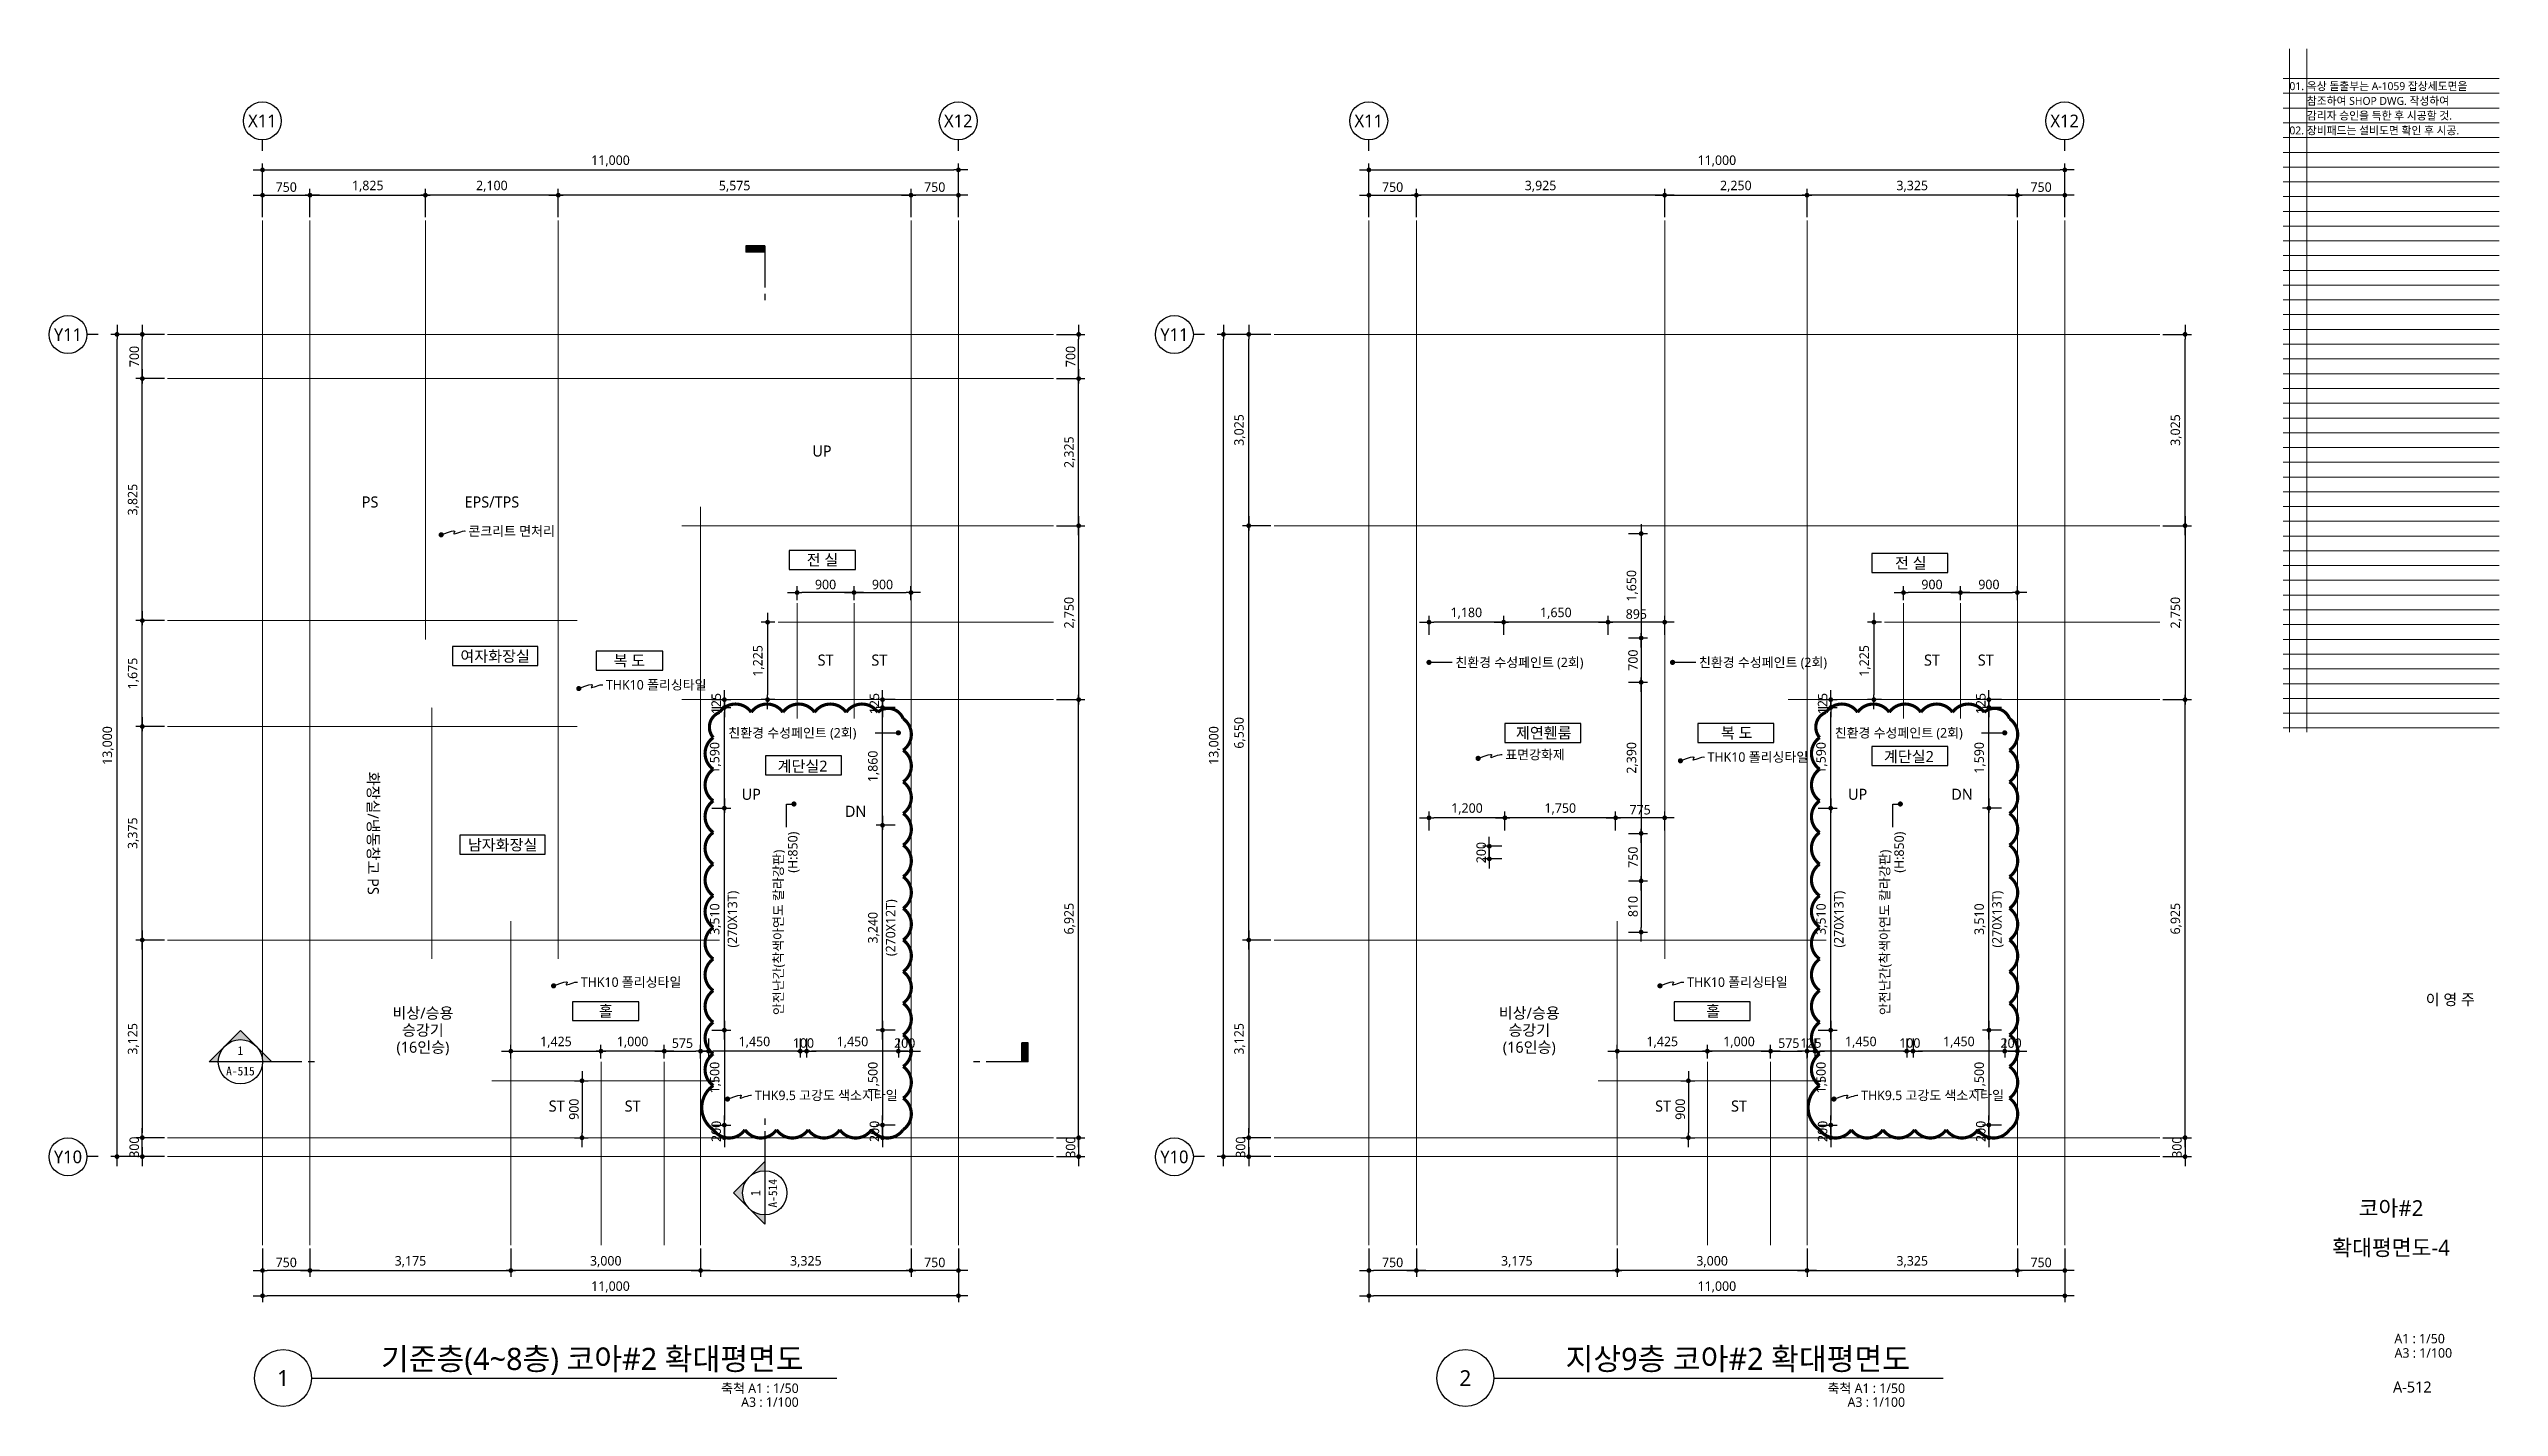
# Model space of a CAD drawing. Header units: millimetres. Extents: x 3320976 to 3527701, y 1183647 to 1243117.
# Drawn here: x 3446976 to 3485701, y 1183647 to 1205117 of the extents above; entities that cross this region are included whole.
import ezdxf
from ezdxf.enums import TextEntityAlignment as Align

# ---------------------------------------------------------------- set-up
doc = ezdxf.new("R2010")
doc.units = ezdxf.units.MM
doc.header["$MEASUREMENT"] = 0
doc.linetypes.add('CEN', pattern=[62, 60, -1, 0, -1])
doc.layers.get('0').update_dxf_attribs({"linetype": 'CONTINUOUS'})
for name, color, linetype, lineweight in [('A-AXIS-BUBL', 7, 'CONTINUOUS', 25), ('A-BORD-TEXT', 3, 'CONTINUOUS', 25), ('A-CNTL', 1, 'CEN', 15), ('A-DIMS', 7, 'CONTINUOUS', 25), ('A-MKXS-LEAD', 7, 'CONTINUOUS', 25), ('A-MKXS-MAK1', 3, 'CONTINUOUS', 25), ('A-MKXS-TEXT1', 3, 'CONTINUOUS', 25), ('A-MKXS-TEXT2', 7, 'CONTINUOUS', 25), ('A-MKXX-NAME', 3, 'CONTINUOUS', 25), ('A-MKXX-SYMB', 7, 'CONTINUOUS', 25), ('A-XXXX-SYMB', 7, 'CONTINUOUS', 25), ('A-XXXX-TXT1', 3, 'CONTINUOUS', 25), ('A-XXXX-TXT2', 3, 'CONTINUOUS', 25), ('REV-202205', 20, 'CONTINUOUS', 25)]:
    doc.layers.add(name, color=color, linetype=linetype, lineweight=lineweight)
doc.layers.add('A-XXXX-NPLT', color=144, linetype='CONTINUOUS', lineweight=15, plot=False)
doc.styles.add('HY울릉도L', font='')
doc.styles.add('돋움체', font='')
doc.styles.add('맑은 고딕', font='malgun.ttf')
doc.styles.add('맑은고딕', font='malgun.ttf')
doc.styles.get('HY울릉도L').set_extended_font_data('HYwulM')
doc.styles.get('돋움체').set_extended_font_data('DotumChe')
doc.dimstyles.new('CDIM', dxfattribs={"dimtxt": 3, "dimasz": 1.5, "dimexe": 2, "dimexo": 1, "dimgap": 1, "dimtad": 1, "dimdec": 0, "dimrnd": 0.5, "dimzin": 0, "dimdsep": 32, "dimlunit": 6, "dimtxsty": 'HY울릉도L', "dimblk1": '_CIDOT', "dimblk2": '_CIDOT', "dimsah": 1, "dimcen": 5.5, "dimclrd": 2, "dimclre": 2, "dimclrt": 7, "dimadec": 0, "dimazin": 0, "dimtfac": 1, "dimtdec": 0, "dimtix": 1, "dimtmove": 2, "dimatfit": 1, "dimldrblk": '_CIDOT', "dimfxl": 1, "dimtolj": 1, "dimtzin": 0, "dimlwd": -1, "dimarcsym": 0})

msp = doc.modelspace()

# ---------------------------------------------------------------- texts
at = {"layer": 'A-BORD-TEXT', "style": '맑은고딕'}
for s, height, p in [('이 영 주', 175, (3485320.6, 1190001.5)), ('A1 : 1/50', 150, (3484845.7, 1184653.9)), ('A3 : 1/100', 150, (3484960.7, 1184427.1)), ('A-512', 175, (3484636, 1183875.3))]:
    msp.add_text(s, height=height, dxfattribs=at).set_placement(p, align=Align.RIGHT)
for s, p in [('코아#2', (3483995, 1186791.7)), ('확대평면도-4', (3483995, 1186166.7))]:
    msp.add_text(s, height=250, dxfattribs=at).set_placement(p, align=Align.MIDDLE_CENTER)
at = {"layer": 'A-MKXS-TEXT1', "style": '맑은고딕'}
for s, p in [('콘크리트 면처리', (3453605, 1197495.1)), ('친환경 수성페인트 (2회)', (3469205.8, 1195419.3)), ('친환경 수성페인트 (2회)', (3473055.8, 1195419.3)), ('THK10 폴리싱타일', (3455779.8, 1195064.9)), ('친환경 수성페인트 (2회)', (3457713.8, 1194305.4)), ('친환경 수성페인트 (2회)', (3475201.3, 1194305.4)), ('표면강화제', (3469994.2, 1193961)), ('THK10 폴리싱타일', (3473192.3, 1193922.9)), ('THK10 폴리싱타일', (3455381.7, 1190364.7)), ('THK10 폴리싱타일', (3472869.2, 1190364.7)), ('THK9.5 고강도 색소지타일', (3458131.7, 1188574.9)), ('THK9.5 고강도 색소지타일', (3475619.2, 1188574.9))]:
    msp.add_text(s, height=150, dxfattribs=at).set_placement(p, align=Align.MIDDLE_LEFT)
for s, p in [('(H:850)', (3458731.4, 1192093.9)), ('(H:850)', (3476218.9, 1192093.9)), ('안전난간(착색아연도 칼라강판)', (3458503.9, 1189843.5)), ('안전난간(착색아연도 칼라강판)', (3475991.4, 1189843.5))]:
    msp.add_text(s, height=150, rotation=90, dxfattribs=at).set_placement(p, align=Align.MIDDLE_LEFT)
at = {"layer": 'A-MKXX-NAME', "style": '맑은고딕'}
for s, p in [('UP', (3459193.8, 1198761)), ('PS', (3452051.3, 1197955.4)), ('EPS/TPS', (3453976.3, 1197955.4)), ('전 실', (3459201.3, 1197039.2)), ('전 실', (3476403.3, 1196989.2)), ('여자화장실', (3454027.9, 1195517.9)), ('복 도', (3456151.3, 1195447.4)), ('ST', (3459251.3, 1195455.4)), ('ST', (3460101.3, 1195455.4)), ('ST', (3476738.8, 1195455.4)), ('ST', (3477588.8, 1195455.4)), ('제연휀룸', (3470603.3, 1194305.4)), ('복 도', (3473653.3, 1194305.4)), ('계단실2', (3476374.7, 1193930.2)), ('계단실2', (3458887.2, 1193778.9)), ('UP', (3458076.3, 1193334.2)), ('DN', (3459726.3, 1193064.2)), ('UP', (3475563.8, 1193334.2)), ('DN', (3477213.8, 1193334.2)), ('남자화장실', (3454146.3, 1192535.4)), ('홀', (3455776.3, 1189905.4)), ('홀', (3473278.3, 1189905.4)), ('ST', (3455001.3, 1188405.4)), ('ST', (3456201.3, 1188405.4)), ('ST', (3472488.8, 1188405.4)), ('ST', (3473688.8, 1188405.4))]:
    msp.add_text(s, height=175, dxfattribs=at).set_placement(p, align=Align.MIDDLE_CENTER)
msp.add_text('화장실/냉동창고 PS', height=175, rotation=270, dxfattribs=at).set_placement((3452101.3, 1192717.9), align=Align.MIDDLE_CENTER)
at = {"layer": 'A-XXXX-TXT1', "style": '맑은고딕'}
for s, p in [('기준층(4~8층) 코아#2 확대평면도', (3458904.3, 1184128.1)), ('지상9층 코아#2 확대평면도', (3476391.8, 1184128.1))]:
    msp.add_text(s, height=350, dxfattribs=at).set_placement(p, align=Align.BOTTOM_RIGHT)
for s, p in [('1', (3450676.3, 1184105.4)), ('2', (3469363.8, 1184105.4))]:
    msp.add_text(s, height=250, dxfattribs=at).set_placement(p, align=Align.MIDDLE)
for s, p in [('축척 A1 : 1/50', (3458826.4, 1184019.3)), ('축척 A1 : 1/50', (3476313.9, 1184019.3)), ('A3 : 1/100', (3458826.4, 1183800.4)), ('A3 : 1/100', (3476313.9, 1183800.4))]:
    msp.add_text(s, height=150, dxfattribs=at).set_placement(p, align=Align.TOP_RIGHT)

# ---------------------------------------------------------------- blocks, each defined once
blk = doc.blocks.new('_CIDOT')
at = {"color": 0, "linetype": 'ByBlock'}
blk.add_line((2, 0), (-1, 0), dxfattribs=at)
at = {"color": 0, "linetype": 'ByBlock', "const_width": 0.5}
blk.add_lwpolyline([(-0.25, 0, 1), (0.25, 0, 1)], format="xyb", close=True, dxfattribs=at)
blk = doc.blocks.new('*D464')
at = {"layer": 'A-DIMS', "lineweight": -2, "transparency": 16777216}
for p, q in [((0, 1850), (0, 2700)), ((11000, 1850), (11000, 2700))]:
    blk.add_line(p, q, dxfattribs=at)
at = {"layer": 'A-DIMS', "transparency": 16777216}
blk.add_line((75, 2600), (10925, 2600), dxfattribs=at)
at = {"layer": 'A-DIMS', "transparency": 16777216, "xscale": 75, "yscale": 75, "zscale": 75, "rotation": 180}
blk.add_blockref('_CIDOT', (0, 2600), dxfattribs=at)
at = {"layer": 'A-DIMS', "transparency": 16777216, "xscale": 75, "yscale": 75, "zscale": 75}
blk.add_blockref('_CIDOT', (11000, 2600), dxfattribs=at)
at = {"layer": 'A-DIMS', "color": 3, "transparency": 16777216, "insert": (5500, 2740), "char_height": 150, "attachment_point": 5, "style": '맑은고딕'}
blk.add_mtext('\\A1;11,000', dxfattribs=at)
blk = doc.blocks.new('*D465')
at = {"layer": 'A-DIMS', "lineweight": -2, "transparency": 16777216}
for p, q in [((0, 1850), (0, 2300)), ((750, 1850), (750, 2300))]:
    blk.add_line(p, q, dxfattribs=at)
at = {"layer": 'A-DIMS', "transparency": 16777216}
blk.add_line((75, 2200), (675, 2200), dxfattribs=at)
at = {"layer": 'A-DIMS', "transparency": 16777216, "xscale": 75, "yscale": 75, "zscale": 75, "rotation": 180}
blk.add_blockref('_CIDOT', (0, 2200), dxfattribs=at)
at = {"layer": 'A-DIMS', "transparency": 16777216, "xscale": 75, "yscale": 75, "zscale": 75}
blk.add_blockref('_CIDOT', (750, 2200), dxfattribs=at)
at = {"layer": 'A-DIMS', "color": 3, "transparency": 16777216, "insert": (375, 2327), "char_height": 150, "attachment_point": 5, "style": '맑은고딕'}
blk.add_mtext('\\A1;750', dxfattribs=at)
blk = doc.blocks.new('*D466')
at = {"layer": 'A-DIMS', "lineweight": -2, "transparency": 16777216}
for p, q in [((-1550, 0), (-2400, 0)), ((-1550, -13000), (-2400, -13000))]:
    blk.add_line(p, q, dxfattribs=at)
at = {"layer": 'A-DIMS', "transparency": 16777216}
blk.add_line((-2300, -12925), (-2300, -75), dxfattribs=at)
at = {"layer": 'A-DIMS', "transparency": 16777216, "xscale": 75, "yscale": 75, "zscale": 75}
for p, rotation in [((-2300, 0), 90), ((-2300, -13000), 270)]:
    blk.add_blockref('_CIDOT', p, dxfattribs=dict(at, rotation=rotation))
at = {"layer": 'A-DIMS', "color": 3, "transparency": 16777216, "insert": (-2440, -6500), "char_height": 150, "attachment_point": 5, "rotation": 90, "style": '맑은고딕'}
blk.add_mtext('\\A1;13,000', dxfattribs=at)
blk = doc.blocks.new('*D467')
at = {"layer": 'A-DIMS', "lineweight": -2, "transparency": 16777216}
for p, q in [((12550, 0), (13000, 0)), ((12550, -700), (13000, -700))]:
    blk.add_line(p, q, dxfattribs=at)
at = {"layer": 'A-DIMS', "transparency": 16777216}
blk.add_line((12900, -625), (12900, -75), dxfattribs=at)
at = {"layer": 'A-DIMS', "transparency": 16777216, "xscale": 75, "yscale": 75, "zscale": 75}
for p, rotation in [((12900, 0), 90), ((12900, -700), 270)]:
    blk.add_blockref('_CIDOT', p, dxfattribs=dict(at, rotation=rotation))
at = {"layer": 'A-DIMS', "color": 3, "transparency": 16777216, "insert": (12773, -350), "char_height": 150, "attachment_point": 5, "rotation": 90, "style": '맑은고딕'}
blk.add_mtext('\\A1;700', dxfattribs=at)
blk = doc.blocks.new('*D468')
at = {"layer": 'A-DIMS', "lineweight": -2, "transparency": 16777216}
for p, q in [((12550, -700), (13000, -700)), ((12550, -3025), (13000, -3025))]:
    blk.add_line(p, q, dxfattribs=at)
at = {"layer": 'A-DIMS', "transparency": 16777216}
blk.add_line((12900, -2950), (12900, -775), dxfattribs=at)
at = {"layer": 'A-DIMS', "transparency": 16777216, "xscale": 75, "yscale": 75, "zscale": 75}
for p, rotation in [((12900, -700), 90), ((12900, -3025), 270)]:
    blk.add_blockref('_CIDOT', p, dxfattribs=dict(at, rotation=rotation))
at = {"layer": 'A-DIMS', "color": 3, "transparency": 16777216, "insert": (12760, -1863), "char_height": 150, "attachment_point": 5, "rotation": 90, "style": '맑은고딕'}
blk.add_mtext('\\A1;2,325', dxfattribs=at)
blk = doc.blocks.new('*D469')
at = {"layer": 'A-DIMS', "lineweight": -2, "transparency": 16777216}
for p, q in [((-1550, -700), (-2000, -700)), ((-1550, -4525), (-2000, -4525))]:
    blk.add_line(p, q, dxfattribs=at)
at = {"layer": 'A-DIMS', "transparency": 16777216}
blk.add_line((-1900, -4450), (-1900, -775), dxfattribs=at)
at = {"layer": 'A-DIMS', "transparency": 16777216, "xscale": 75, "yscale": 75, "zscale": 75}
for p, rotation in [((-1900, -700), 90), ((-1900, -4525), 270)]:
    blk.add_blockref('_CIDOT', p, dxfattribs=dict(at, rotation=rotation))
at = {"layer": 'A-DIMS', "color": 3, "transparency": 16777216, "insert": (-2040, -2613), "char_height": 150, "attachment_point": 5, "rotation": 90, "style": '맑은고딕'}
blk.add_mtext('\\A1;3,825', dxfattribs=at)
blk = doc.blocks.new('*D470')
at = {"layer": 'A-DIMS', "lineweight": -2, "transparency": 16777216}
for p, q in [((-1550, -12700), (-2000, -12700)), ((-1550, -13000), (-2000, -13000))]:
    blk.add_line(p, q, dxfattribs=at)
at = {"layer": 'A-DIMS', "transparency": 16777216}
for p, q in [((-1900, -12625), (-1900, -12550)), ((-1900, -13000), (-1900, -12700)), ((-1900, -13075), (-1900, -13150))]:
    blk.add_line(p, q, dxfattribs=at)
at = {"layer": 'A-DIMS', "transparency": 16777216, "xscale": 75, "yscale": 75, "zscale": 75}
for p, rotation in [((-1900, -12700), 270), ((-1900, -13000), 90)]:
    blk.add_blockref('_CIDOT', p, dxfattribs=dict(at, rotation=rotation))
at = {"layer": 'A-DIMS', "color": 3, "transparency": 16777216, "insert": (-2027, -12850), "char_height": 150, "attachment_point": 5, "rotation": 90, "style": '맑은고딕'}
blk.add_mtext('\\A1;300', dxfattribs=at)
blk = doc.blocks.new('*D471')
at = {"layer": 'A-DIMS', "lineweight": -2, "transparency": 16777216}
for p, q in [((-1550, 0), (-2000, 0)), ((-1550, -700), (-2000, -700))]:
    blk.add_line(p, q, dxfattribs=at)
at = {"layer": 'A-DIMS', "transparency": 16777216}
blk.add_line((-1900, -625), (-1900, -75), dxfattribs=at)
at = {"layer": 'A-DIMS', "transparency": 16777216, "xscale": 75, "yscale": 75, "zscale": 75}
for p, rotation in [((-1900, 0), 90), ((-1900, -700), 270)]:
    blk.add_blockref('_CIDOT', p, dxfattribs=dict(at, rotation=rotation))
at = {"layer": 'A-DIMS', "color": 3, "transparency": 16777216, "insert": (-2027, -350), "char_height": 150, "attachment_point": 5, "rotation": 90, "style": '맑은고딕'}
blk.add_mtext('\\A1;700', dxfattribs=at)
blk = doc.blocks.new('*D472')
at = {"layer": 'A-DIMS', "lineweight": -2, "transparency": 16777216}
for p, q in [((0, -14450), (0, -14900)), ((750, -14450), (750, -14900))]:
    blk.add_line(p, q, dxfattribs=at)
at = {"layer": 'A-DIMS', "transparency": 16777216}
blk.add_line((675, -14800), (75, -14800), dxfattribs=at)
at = {"layer": 'A-DIMS', "transparency": 16777216, "xscale": 75, "yscale": 75, "zscale": 75, "rotation": 180}
blk.add_blockref('_CIDOT', (0, -14800), dxfattribs=at)
at = {"layer": 'A-DIMS', "transparency": 16777216, "xscale": 75, "yscale": 75, "zscale": 75}
blk.add_blockref('_CIDOT', (750, -14800), dxfattribs=at)
at = {"layer": 'A-DIMS', "color": 3, "transparency": 16777216, "insert": (375, -14673), "char_height": 150, "attachment_point": 5, "style": '맑은고딕'}
blk.add_mtext('\\A1;750', dxfattribs=at)
blk = doc.blocks.new('*D473')
at = {"layer": 'A-DIMS', "lineweight": -2, "transparency": 16777216}
for p, q in [((10250, -14450), (10250, -14900)), ((11000, -14450), (11000, -14900))]:
    blk.add_line(p, q, dxfattribs=at)
at = {"layer": 'A-DIMS', "transparency": 16777216}
blk.add_line((10925, -14800), (10325, -14800), dxfattribs=at)
at = {"layer": 'A-DIMS', "transparency": 16777216, "xscale": 75, "yscale": 75, "zscale": 75, "rotation": 180}
blk.add_blockref('_CIDOT', (10250, -14800), dxfattribs=at)
at = {"layer": 'A-DIMS', "transparency": 16777216, "xscale": 75, "yscale": 75, "zscale": 75}
blk.add_blockref('_CIDOT', (11000, -14800), dxfattribs=at)
at = {"layer": 'A-DIMS', "color": 3, "transparency": 16777216, "insert": (10625, -14673), "char_height": 150, "attachment_point": 5, "style": '맑은고딕'}
blk.add_mtext('\\A1;750', dxfattribs=at)
blk = doc.blocks.new('*D474')
at = {"layer": 'A-DIMS', "lineweight": -2, "transparency": 16777216}
for p, q in [((750, 1850), (750, 2300)), ((2575, 1850), (2575, 2300))]:
    blk.add_line(p, q, dxfattribs=at)
at = {"layer": 'A-DIMS', "transparency": 16777216}
blk.add_line((825, 2200), (2500, 2200), dxfattribs=at)
at = {"layer": 'A-DIMS', "transparency": 16777216, "xscale": 75, "yscale": 75, "zscale": 75, "rotation": 180}
blk.add_blockref('_CIDOT', (750, 2200), dxfattribs=at)
at = {"layer": 'A-DIMS', "transparency": 16777216, "xscale": 75, "yscale": 75, "zscale": 75}
blk.add_blockref('_CIDOT', (2575, 2200), dxfattribs=at)
at = {"layer": 'A-DIMS', "color": 3, "transparency": 16777216, "insert": (1663, 2340), "char_height": 150, "attachment_point": 5, "style": '맑은고딕'}
blk.add_mtext('\\A1;1,825', dxfattribs=at)
blk = doc.blocks.new('*D475')
at = {"layer": 'A-DIMS', "lineweight": -2, "transparency": 16777216}
for p, q in [((6925, -14450), (6925, -14900)), ((10250, -14450), (10250, -14900))]:
    blk.add_line(p, q, dxfattribs=at)
at = {"layer": 'A-DIMS', "transparency": 16777216}
blk.add_line((7000, -14800), (10175, -14800), dxfattribs=at)
at = {"layer": 'A-DIMS', "transparency": 16777216, "xscale": 75, "yscale": 75, "zscale": 75, "rotation": 180}
blk.add_blockref('_CIDOT', (6925, -14800), dxfattribs=at)
at = {"layer": 'A-DIMS', "transparency": 16777216, "xscale": 75, "yscale": 75, "zscale": 75}
blk.add_blockref('_CIDOT', (10250, -14800), dxfattribs=at)
at = {"layer": 'A-DIMS', "color": 3, "transparency": 16777216, "insert": (8588, -14660), "char_height": 150, "attachment_point": 5, "style": '맑은고딕'}
blk.add_mtext('\\A1;3,325', dxfattribs=at)
blk = doc.blocks.new('*D476')
at = {"layer": 'A-DIMS', "lineweight": -2, "transparency": 16777216}
for p, q in [((750, -14450), (750, -14900)), ((3925, -14450), (3925, -14900))]:
    blk.add_line(p, q, dxfattribs=at)
at = {"layer": 'A-DIMS', "transparency": 16777216}
blk.add_line((825, -14800), (3850, -14800), dxfattribs=at)
at = {"layer": 'A-DIMS', "transparency": 16777216, "xscale": 75, "yscale": 75, "zscale": 75, "rotation": 180}
blk.add_blockref('_CIDOT', (750, -14800), dxfattribs=at)
at = {"layer": 'A-DIMS', "transparency": 16777216, "xscale": 75, "yscale": 75, "zscale": 75}
blk.add_blockref('_CIDOT', (3925, -14800), dxfattribs=at)
at = {"layer": 'A-DIMS', "color": 3, "transparency": 16777216, "insert": (2338, -14660), "char_height": 150, "attachment_point": 5, "style": '맑은고딕'}
blk.add_mtext('\\A1;3,175', dxfattribs=at)
blk = doc.blocks.new('*D477')
at = {"layer": 'A-DIMS', "lineweight": -2, "transparency": 16777216}
for p, q in [((12550, -3025), (13000, -3025)), ((12550, -5775), (13000, -5775))]:
    blk.add_line(p, q, dxfattribs=at)
at = {"layer": 'A-DIMS', "transparency": 16777216}
blk.add_line((12900, -3100), (12900, -5700), dxfattribs=at)
at = {"layer": 'A-DIMS', "transparency": 16777216, "xscale": 75, "yscale": 75, "zscale": 75}
for p, rotation in [((12900, -3025), 90), ((12900, -5775), 270)]:
    blk.add_blockref('_CIDOT', p, dxfattribs=dict(at, rotation=rotation))
at = {"layer": 'A-DIMS', "color": 3, "transparency": 16777216, "insert": (12760, -4400), "char_height": 150, "attachment_point": 5, "rotation": 90, "style": '맑은고딕'}
blk.add_mtext('\\A1;2,750', dxfattribs=at)
blk = doc.blocks.new('*D478')
at = {"layer": 'A-DIMS', "lineweight": -2, "transparency": 16777216}
for p, q in [((12550, -5775), (13000, -5775)), ((12550, -12700), (13000, -12700))]:
    blk.add_line(p, q, dxfattribs=at)
at = {"layer": 'A-DIMS', "transparency": 16777216}
blk.add_line((12900, -12625), (12900, -5850), dxfattribs=at)
at = {"layer": 'A-DIMS', "transparency": 16777216, "xscale": 75, "yscale": 75, "zscale": 75}
for p, rotation in [((12900, -5775), 90), ((12900, -12700), 270)]:
    blk.add_blockref('_CIDOT', p, dxfattribs=dict(at, rotation=rotation))
at = {"layer": 'A-DIMS', "color": 3, "transparency": 16777216, "insert": (12760, -9238), "char_height": 150, "attachment_point": 5, "rotation": 90, "style": '맑은고딕'}
blk.add_mtext('\\A1;6,925', dxfattribs=at)
blk = doc.blocks.new('*D479')
at = {"layer": 'A-DIMS', "lineweight": -2, "transparency": 16777216}
for p, q in [((12550, -12700), (13000, -12700)), ((12550, -13000), (13000, -13000))]:
    blk.add_line(p, q, dxfattribs=at)
at = {"layer": 'A-DIMS', "transparency": 16777216}
for p, q in [((12900, -12625), (12900, -12550)), ((12900, -12700), (12900, -13000)), ((12900, -13075), (12900, -13150))]:
    blk.add_line(p, q, dxfattribs=at)
at = {"layer": 'A-DIMS', "transparency": 16777216, "xscale": 75, "yscale": 75, "zscale": 75}
for p, rotation in [((12900, -12700), 270), ((12900, -13000), 90)]:
    blk.add_blockref('_CIDOT', p, dxfattribs=dict(at, rotation=rotation))
at = {"layer": 'A-DIMS', "color": 3, "transparency": 16777216, "insert": (12773, -12850), "char_height": 150, "attachment_point": 5, "rotation": 90, "style": '맑은고딕'}
blk.add_mtext('\\A1;300', dxfattribs=at)
blk = doc.blocks.new('*D480')
at = {"layer": 'A-DIMS', "lineweight": -2, "transparency": 16777216}
for p, q in [((-1550, -9575), (-2000, -9575)), ((-1550, -12700), (-2000, -12700))]:
    blk.add_line(p, q, dxfattribs=at)
at = {"layer": 'A-DIMS', "transparency": 16777216}
blk.add_line((-1900, -9650), (-1900, -12625), dxfattribs=at)
at = {"layer": 'A-DIMS', "transparency": 16777216, "xscale": 75, "yscale": 75, "zscale": 75}
for p, rotation in [((-1900, -9575), 90), ((-1900, -12700), 270)]:
    blk.add_blockref('_CIDOT', p, dxfattribs=dict(at, rotation=rotation))
at = {"layer": 'A-DIMS', "color": 3, "transparency": 16777216, "insert": (-2040, -11138), "char_height": 150, "attachment_point": 5, "rotation": 90, "style": '맑은고딕'}
blk.add_mtext('\\A1;3,125', dxfattribs=at)
blk = doc.blocks.new('*D481')
at = {"layer": 'A-DIMS', "lineweight": -2, "transparency": 16777216}
for p, q in [((-1550, -6200), (-2000, -6200)), ((-1550, -9575), (-2000, -9575))]:
    blk.add_line(p, q, dxfattribs=at)
at = {"layer": 'A-DIMS', "transparency": 16777216}
blk.add_line((-1900, -9500), (-1900, -6275), dxfattribs=at)
at = {"layer": 'A-DIMS', "transparency": 16777216, "xscale": 75, "yscale": 75, "zscale": 75}
for p, rotation in [((-1900, -6200), 90), ((-1900, -9575), 270)]:
    blk.add_blockref('_CIDOT', p, dxfattribs=dict(at, rotation=rotation))
at = {"layer": 'A-DIMS', "color": 3, "transparency": 16777216, "insert": (-2040, -7887), "char_height": 150, "attachment_point": 5, "rotation": 90, "style": '맑은고딕'}
blk.add_mtext('\\A1;3,375', dxfattribs=at)
blk = doc.blocks.new('*D482')
at = {"layer": 'A-DIMS', "lineweight": -2, "transparency": 16777216}
for p, q in [((3925, -14450), (3925, -14900)), ((6925, -14450), (6925, -14900))]:
    blk.add_line(p, q, dxfattribs=at)
at = {"layer": 'A-DIMS', "transparency": 16777216}
blk.add_line((6850, -14800), (4000, -14800), dxfattribs=at)
at = {"layer": 'A-DIMS', "transparency": 16777216, "xscale": 75, "yscale": 75, "zscale": 75, "rotation": 180}
blk.add_blockref('_CIDOT', (3925, -14800), dxfattribs=at)
at = {"layer": 'A-DIMS', "transparency": 16777216, "xscale": 75, "yscale": 75, "zscale": 75}
blk.add_blockref('_CIDOT', (6925, -14800), dxfattribs=at)
at = {"layer": 'A-DIMS', "color": 3, "transparency": 16777216, "insert": (5425, -14660), "char_height": 150, "attachment_point": 5, "style": '맑은고딕'}
blk.add_mtext('\\A1;3,000', dxfattribs=at)
blk = doc.blocks.new('*D483')
at = {"layer": 'A-DIMS', "lineweight": -2, "transparency": 16777216}
for p, q in [((10250, 1850), (10250, 2300)), ((11000, 1850), (11000, 2300))]:
    blk.add_line(p, q, dxfattribs=at)
at = {"layer": 'A-DIMS', "transparency": 16777216}
blk.add_line((10925, 2200), (10325, 2200), dxfattribs=at)
at = {"layer": 'A-DIMS', "transparency": 16777216, "xscale": 75, "yscale": 75, "zscale": 75, "rotation": 180}
blk.add_blockref('_CIDOT', (10250, 2200), dxfattribs=at)
at = {"layer": 'A-DIMS', "transparency": 16777216, "xscale": 75, "yscale": 75, "zscale": 75}
blk.add_blockref('_CIDOT', (11000, 2200), dxfattribs=at)
at = {"layer": 'A-DIMS', "color": 3, "transparency": 16777216, "insert": (10625, 2327), "char_height": 150, "attachment_point": 5, "style": '맑은고딕'}
blk.add_mtext('\\A1;750', dxfattribs=at)
blk = doc.blocks.new('*D484')
at = {"layer": 'A-DIMS', "lineweight": -2, "transparency": 16777216}
for p, q in [((4675, 1850), (4675, 2300)), ((10250, 1850), (10250, 2300))]:
    blk.add_line(p, q, dxfattribs=at)
at = {"layer": 'A-DIMS', "transparency": 16777216}
blk.add_line((10175, 2200), (4750, 2200), dxfattribs=at)
at = {"layer": 'A-DIMS', "transparency": 16777216, "xscale": 75, "yscale": 75, "zscale": 75, "rotation": 180}
blk.add_blockref('_CIDOT', (4675, 2200), dxfattribs=at)
at = {"layer": 'A-DIMS', "transparency": 16777216, "xscale": 75, "yscale": 75, "zscale": 75}
blk.add_blockref('_CIDOT', (10250, 2200), dxfattribs=at)
at = {"layer": 'A-DIMS', "color": 3, "transparency": 16777216, "insert": (7462, 2339), "char_height": 150, "attachment_point": 5, "style": '맑은고딕'}
blk.add_mtext('\\A1;5,575', dxfattribs=at)
blk = doc.blocks.new('*D485')
at = {"layer": 'A-DIMS', "lineweight": -2, "transparency": 16777216}
for p, q in [((2575, 1850), (2575, 2300)), ((4675, 1850), (4675, 2300))]:
    blk.add_line(p, q, dxfattribs=at)
at = {"layer": 'A-DIMS', "transparency": 16777216}
blk.add_line((4600, 2200), (2650, 2200), dxfattribs=at)
at = {"layer": 'A-DIMS', "transparency": 16777216, "xscale": 75, "yscale": 75, "zscale": 75, "rotation": 180}
blk.add_blockref('_CIDOT', (2575, 2200), dxfattribs=at)
at = {"layer": 'A-DIMS', "transparency": 16777216, "xscale": 75, "yscale": 75, "zscale": 75}
blk.add_blockref('_CIDOT', (4675, 2200), dxfattribs=at)
at = {"layer": 'A-DIMS', "color": 3, "transparency": 16777216, "insert": (3625, 2340), "char_height": 150, "attachment_point": 5, "style": '맑은고딕'}
blk.add_mtext('\\A1;2,100', dxfattribs=at)
blk = doc.blocks.new('*D486')
at = {"layer": 'A-DIMS', "lineweight": -2, "transparency": 16777216}
for p, q in [((0, -14450), (0, -15300)), ((11000, -14450), (11000, -15300))]:
    blk.add_line(p, q, dxfattribs=at)
at = {"layer": 'A-DIMS', "transparency": 16777216}
blk.add_line((10925, -15200), (75, -15200), dxfattribs=at)
at = {"layer": 'A-DIMS', "transparency": 16777216, "xscale": 75, "yscale": 75, "zscale": 75, "rotation": 180}
blk.add_blockref('_CIDOT', (0, -15200), dxfattribs=at)
at = {"layer": 'A-DIMS', "transparency": 16777216, "xscale": 75, "yscale": 75, "zscale": 75}
blk.add_blockref('_CIDOT', (11000, -15200), dxfattribs=at)
at = {"layer": 'A-DIMS', "color": 3, "transparency": 16777216, "insert": (5500, -15060), "char_height": 150, "attachment_point": 5, "style": '맑은고딕'}
blk.add_mtext('\\A1;11,000', dxfattribs=at)
blk = doc.blocks.new('*D487')
at = {"layer": 'A-DIMS', "lineweight": -2, "transparency": 16777216}
for p, q in [((-1550, -4525), (-2000, -4525)), ((-1550, -6200), (-2000, -6200))]:
    blk.add_line(p, q, dxfattribs=at)
at = {"layer": 'A-DIMS', "transparency": 16777216}
blk.add_line((-1900, -6125), (-1900, -4600), dxfattribs=at)
at = {"layer": 'A-DIMS', "transparency": 16777216, "xscale": 75, "yscale": 75, "zscale": 75}
for p, rotation in [((-1900, -4525), 90), ((-1900, -6200), 270)]:
    blk.add_blockref('_CIDOT', p, dxfattribs=dict(at, rotation=rotation))
at = {"layer": 'A-DIMS', "color": 3, "transparency": 16777216, "insert": (-2040, -5362), "char_height": 150, "attachment_point": 5, "rotation": 90, "style": '맑은고딕'}
blk.add_mtext('\\A1;1,675', dxfattribs=at)
blk = doc.blocks.new('*D187')
at = {"layer": 'A-DIMS', "lineweight": -2, "transparency": 16777216}
for p, q in [((0, 1850), (0, 2700)), ((11000, 1850), (11000, 2700))]:
    blk.add_line(p, q, dxfattribs=at)
at = {"layer": 'A-DIMS', "transparency": 16777216}
blk.add_line((75, 2600), (10925, 2600), dxfattribs=at)
at = {"layer": 'A-DIMS', "transparency": 16777216, "xscale": 75, "yscale": 75, "zscale": 75, "rotation": 180}
blk.add_blockref('_CIDOT', (0, 2600), dxfattribs=at)
at = {"layer": 'A-DIMS', "transparency": 16777216, "xscale": 75, "yscale": 75, "zscale": 75}
blk.add_blockref('_CIDOT', (11000, 2600), dxfattribs=at)
at = {"layer": 'A-DIMS', "color": 3, "transparency": 16777216, "insert": (5500, 2740), "char_height": 150, "attachment_point": 5, "style": '맑은고딕'}
blk.add_mtext('\\A1;11,000', dxfattribs=at)
blk = doc.blocks.new('*D188')
at = {"layer": 'A-DIMS', "lineweight": -2, "transparency": 16777216}
for p, q in [((0, 1850), (0, 2300)), ((750, 1850), (750, 2300))]:
    blk.add_line(p, q, dxfattribs=at)
at = {"layer": 'A-DIMS', "transparency": 16777216}
blk.add_line((75, 2200), (675, 2200), dxfattribs=at)
at = {"layer": 'A-DIMS', "transparency": 16777216, "xscale": 75, "yscale": 75, "zscale": 75, "rotation": 180}
blk.add_blockref('_CIDOT', (0, 2200), dxfattribs=at)
at = {"layer": 'A-DIMS', "transparency": 16777216, "xscale": 75, "yscale": 75, "zscale": 75}
blk.add_blockref('_CIDOT', (750, 2200), dxfattribs=at)
at = {"layer": 'A-DIMS', "color": 3, "transparency": 16777216, "insert": (375, 2327), "char_height": 150, "attachment_point": 5, "style": '맑은고딕'}
blk.add_mtext('\\A1;750', dxfattribs=at)
blk = doc.blocks.new('*D189')
at = {"layer": 'A-DIMS', "lineweight": -2, "transparency": 16777216}
for p, q in [((-1550, 0), (-2400, 0)), ((-1550, -13000), (-2400, -13000))]:
    blk.add_line(p, q, dxfattribs=at)
at = {"layer": 'A-DIMS', "transparency": 16777216}
blk.add_line((-2300, -12925), (-2300, -75), dxfattribs=at)
at = {"layer": 'A-DIMS', "transparency": 16777216, "xscale": 75, "yscale": 75, "zscale": 75}
for p, rotation in [((-2300, 0), 90), ((-2300, -13000), 270)]:
    blk.add_blockref('_CIDOT', p, dxfattribs=dict(at, rotation=rotation))
at = {"layer": 'A-DIMS', "color": 3, "transparency": 16777216, "insert": (-2440, -6500), "char_height": 150, "attachment_point": 5, "rotation": 90, "style": '맑은고딕'}
blk.add_mtext('\\A1;13,000', dxfattribs=at)
blk = doc.blocks.new('*D190')
at = {"layer": 'A-DIMS', "lineweight": -2, "transparency": 16777216}
for p, q in [((12550, 0), (13000, 0)), ((12550, -3025), (13000, -3025))]:
    blk.add_line(p, q, dxfattribs=at)
at = {"layer": 'A-DIMS', "transparency": 16777216}
blk.add_line((12900, -2950), (12900, -75), dxfattribs=at)
at = {"layer": 'A-DIMS', "transparency": 16777216, "xscale": 75, "yscale": 75, "zscale": 75}
for p, rotation in [((12900, 0), 90), ((12900, -3025), 270)]:
    blk.add_blockref('_CIDOT', p, dxfattribs=dict(at, rotation=rotation))
at = {"layer": 'A-DIMS', "color": 3, "transparency": 16777216, "insert": (12760, -1513), "char_height": 150, "attachment_point": 5, "rotation": 90, "style": '맑은고딕'}
blk.add_mtext('\\A1;3,025', dxfattribs=at)
blk = doc.blocks.new('*D191')
at = {"layer": 'A-DIMS', "lineweight": -2, "transparency": 16777216}
for p, q in [((-1550, -12700), (-2000, -12700)), ((-1550, -13000), (-2000, -13000))]:
    blk.add_line(p, q, dxfattribs=at)
at = {"layer": 'A-DIMS', "transparency": 16777216}
for p, q in [((-1900, -12625), (-1900, -12550)), ((-1900, -13000), (-1900, -12700)), ((-1900, -13075), (-1900, -13150))]:
    blk.add_line(p, q, dxfattribs=at)
at = {"layer": 'A-DIMS', "transparency": 16777216, "xscale": 75, "yscale": 75, "zscale": 75}
for p, rotation in [((-1900, -12700), 270), ((-1900, -13000), 90)]:
    blk.add_blockref('_CIDOT', p, dxfattribs=dict(at, rotation=rotation))
at = {"layer": 'A-DIMS', "color": 3, "transparency": 16777216, "insert": (-2027, -12850), "char_height": 150, "attachment_point": 5, "rotation": 90, "style": '맑은고딕'}
blk.add_mtext('\\A1;300', dxfattribs=at)
blk = doc.blocks.new('*D192')
at = {"layer": 'A-DIMS', "lineweight": -2, "transparency": 16777216}
for p, q in [((-1550, 0), (-2000, 0)), ((-1550, -3025), (-2000, -3025))]:
    blk.add_line(p, q, dxfattribs=at)
at = {"layer": 'A-DIMS', "transparency": 16777216}
blk.add_line((-1900, -2950), (-1900, -75), dxfattribs=at)
at = {"layer": 'A-DIMS', "transparency": 16777216, "xscale": 75, "yscale": 75, "zscale": 75}
for p, rotation in [((-1900, 0), 90), ((-1900, -3025), 270)]:
    blk.add_blockref('_CIDOT', p, dxfattribs=dict(at, rotation=rotation))
at = {"layer": 'A-DIMS', "color": 3, "transparency": 16777216, "insert": (-2040, -1512), "char_height": 150, "attachment_point": 5, "rotation": 90, "style": '맑은고딕'}
blk.add_mtext('\\A1;3,025', dxfattribs=at)
blk = doc.blocks.new('*D193')
at = {"layer": 'A-DIMS', "lineweight": -2, "transparency": 16777216}
for p, q in [((0, -14450), (0, -14900)), ((750, -14450), (750, -14900))]:
    blk.add_line(p, q, dxfattribs=at)
at = {"layer": 'A-DIMS', "transparency": 16777216}
blk.add_line((675, -14800), (75, -14800), dxfattribs=at)
at = {"layer": 'A-DIMS', "transparency": 16777216, "xscale": 75, "yscale": 75, "zscale": 75, "rotation": 180}
blk.add_blockref('_CIDOT', (0, -14800), dxfattribs=at)
at = {"layer": 'A-DIMS', "transparency": 16777216, "xscale": 75, "yscale": 75, "zscale": 75}
blk.add_blockref('_CIDOT', (750, -14800), dxfattribs=at)
at = {"layer": 'A-DIMS', "color": 3, "transparency": 16777216, "insert": (375, -14673), "char_height": 150, "attachment_point": 5, "style": '맑은고딕'}
blk.add_mtext('\\A1;750', dxfattribs=at)
blk = doc.blocks.new('*D194')
at = {"layer": 'A-DIMS', "lineweight": -2, "transparency": 16777216}
for p, q in [((10250, -14450), (10250, -14900)), ((11000, -14450), (11000, -14900))]:
    blk.add_line(p, q, dxfattribs=at)
at = {"layer": 'A-DIMS', "transparency": 16777216}
blk.add_line((10925, -14800), (10325, -14800), dxfattribs=at)
at = {"layer": 'A-DIMS', "transparency": 16777216, "xscale": 75, "yscale": 75, "zscale": 75, "rotation": 180}
blk.add_blockref('_CIDOT', (10250, -14800), dxfattribs=at)
at = {"layer": 'A-DIMS', "transparency": 16777216, "xscale": 75, "yscale": 75, "zscale": 75}
blk.add_blockref('_CIDOT', (11000, -14800), dxfattribs=at)
at = {"layer": 'A-DIMS', "color": 3, "transparency": 16777216, "insert": (10625, -14673), "char_height": 150, "attachment_point": 5, "style": '맑은고딕'}
blk.add_mtext('\\A1;750', dxfattribs=at)
blk = doc.blocks.new('*D195')
at = {"layer": 'A-DIMS', "lineweight": -2, "transparency": 16777216}
for p, q in [((6925, -14450), (6925, -14900)), ((10250, -14450), (10250, -14900))]:
    blk.add_line(p, q, dxfattribs=at)
at = {"layer": 'A-DIMS', "transparency": 16777216}
blk.add_line((7000, -14800), (10175, -14800), dxfattribs=at)
at = {"layer": 'A-DIMS', "transparency": 16777216, "xscale": 75, "yscale": 75, "zscale": 75, "rotation": 180}
blk.add_blockref('_CIDOT', (6925, -14800), dxfattribs=at)
at = {"layer": 'A-DIMS', "transparency": 16777216, "xscale": 75, "yscale": 75, "zscale": 75}
blk.add_blockref('_CIDOT', (10250, -14800), dxfattribs=at)
at = {"layer": 'A-DIMS', "color": 3, "transparency": 16777216, "insert": (8588, -14660), "char_height": 150, "attachment_point": 5, "style": '맑은고딕'}
blk.add_mtext('\\A1;3,325', dxfattribs=at)
blk = doc.blocks.new('*D196')
at = {"layer": 'A-DIMS', "lineweight": -2, "transparency": 16777216}
for p, q in [((750, -14450), (750, -14900)), ((3925, -14450), (3925, -14900))]:
    blk.add_line(p, q, dxfattribs=at)
at = {"layer": 'A-DIMS', "transparency": 16777216}
blk.add_line((825, -14800), (3850, -14800), dxfattribs=at)
at = {"layer": 'A-DIMS', "transparency": 16777216, "xscale": 75, "yscale": 75, "zscale": 75, "rotation": 180}
blk.add_blockref('_CIDOT', (750, -14800), dxfattribs=at)
at = {"layer": 'A-DIMS', "transparency": 16777216, "xscale": 75, "yscale": 75, "zscale": 75}
blk.add_blockref('_CIDOT', (3925, -14800), dxfattribs=at)
at = {"layer": 'A-DIMS', "color": 3, "transparency": 16777216, "insert": (2338, -14660), "char_height": 150, "attachment_point": 5, "style": '맑은고딕'}
blk.add_mtext('\\A1;3,175', dxfattribs=at)
blk = doc.blocks.new('*D197')
at = {"layer": 'A-DIMS', "lineweight": -2, "transparency": 16777216}
for p, q in [((12550, -3025), (13000, -3025)), ((12550, -5775), (13000, -5775))]:
    blk.add_line(p, q, dxfattribs=at)
at = {"layer": 'A-DIMS', "transparency": 16777216}
blk.add_line((12900, -3100), (12900, -5700), dxfattribs=at)
at = {"layer": 'A-DIMS', "transparency": 16777216, "xscale": 75, "yscale": 75, "zscale": 75}
for p, rotation in [((12900, -3025), 90), ((12900, -5775), 270)]:
    blk.add_blockref('_CIDOT', p, dxfattribs=dict(at, rotation=rotation))
at = {"layer": 'A-DIMS', "color": 3, "transparency": 16777216, "insert": (12760, -4400), "char_height": 150, "attachment_point": 5, "rotation": 90, "style": '맑은고딕'}
blk.add_mtext('\\A1;2,750', dxfattribs=at)
blk = doc.blocks.new('*D198')
at = {"layer": 'A-DIMS', "lineweight": -2, "transparency": 16777216}
for p, q in [((12550, -5775), (13000, -5775)), ((12550, -12700), (13000, -12700))]:
    blk.add_line(p, q, dxfattribs=at)
at = {"layer": 'A-DIMS', "transparency": 16777216}
blk.add_line((12900, -12625), (12900, -5850), dxfattribs=at)
at = {"layer": 'A-DIMS', "transparency": 16777216, "xscale": 75, "yscale": 75, "zscale": 75}
for p, rotation in [((12900, -5775), 90), ((12900, -12700), 270)]:
    blk.add_blockref('_CIDOT', p, dxfattribs=dict(at, rotation=rotation))
at = {"layer": 'A-DIMS', "color": 3, "transparency": 16777216, "insert": (12760, -9238), "char_height": 150, "attachment_point": 5, "rotation": 90, "style": '맑은고딕'}
blk.add_mtext('\\A1;6,925', dxfattribs=at)
blk = doc.blocks.new('*D199')
at = {"layer": 'A-DIMS', "lineweight": -2, "transparency": 16777216}
for p, q in [((12550, -12700), (13000, -12700)), ((12550, -13000), (13000, -13000))]:
    blk.add_line(p, q, dxfattribs=at)
at = {"layer": 'A-DIMS', "transparency": 16777216}
for p, q in [((12900, -12625), (12900, -12550)), ((12900, -12700), (12900, -13000)), ((12900, -13075), (12900, -13150))]:
    blk.add_line(p, q, dxfattribs=at)
at = {"layer": 'A-DIMS', "transparency": 16777216, "xscale": 75, "yscale": 75, "zscale": 75}
for p, rotation in [((12900, -12700), 270), ((12900, -13000), 90)]:
    blk.add_blockref('_CIDOT', p, dxfattribs=dict(at, rotation=rotation))
at = {"layer": 'A-DIMS', "color": 3, "transparency": 16777216, "insert": (12773, -12850), "char_height": 150, "attachment_point": 5, "rotation": 90, "style": '맑은고딕'}
blk.add_mtext('\\A1;300', dxfattribs=at)
blk = doc.blocks.new('*D200')
at = {"layer": 'A-DIMS', "lineweight": -2, "transparency": 16777216}
for p, q in [((-1550, -9575), (-2000, -9575)), ((-1550, -12700), (-2000, -12700))]:
    blk.add_line(p, q, dxfattribs=at)
at = {"layer": 'A-DIMS', "transparency": 16777216}
blk.add_line((-1900, -9650), (-1900, -12625), dxfattribs=at)
at = {"layer": 'A-DIMS', "transparency": 16777216, "xscale": 75, "yscale": 75, "zscale": 75}
for p, rotation in [((-1900, -9575), 90), ((-1900, -12700), 270)]:
    blk.add_blockref('_CIDOT', p, dxfattribs=dict(at, rotation=rotation))
at = {"layer": 'A-DIMS', "color": 3, "transparency": 16777216, "insert": (-2040, -11138), "char_height": 150, "attachment_point": 5, "rotation": 90, "style": '맑은고딕'}
blk.add_mtext('\\A1;3,125', dxfattribs=at)
blk = doc.blocks.new('*D201')
at = {"layer": 'A-DIMS', "lineweight": -2, "transparency": 16777216}
for p, q in [((-1550, -3025), (-2000, -3025)), ((-1550, -9575), (-2000, -9575))]:
    blk.add_line(p, q, dxfattribs=at)
at = {"layer": 'A-DIMS', "transparency": 16777216}
blk.add_line((-1900, -9500), (-1900, -3100), dxfattribs=at)
at = {"layer": 'A-DIMS', "transparency": 16777216, "xscale": 75, "yscale": 75, "zscale": 75}
for p, rotation in [((-1900, -3025), 90), ((-1900, -9575), 270)]:
    blk.add_blockref('_CIDOT', p, dxfattribs=dict(at, rotation=rotation))
at = {"layer": 'A-DIMS', "color": 3, "transparency": 16777216, "insert": (-2040, -6300), "char_height": 150, "attachment_point": 5, "rotation": 90, "style": '맑은고딕'}
blk.add_mtext('\\A1;6,550', dxfattribs=at)
blk = doc.blocks.new('*D202')
at = {"layer": 'A-DIMS', "lineweight": -2, "transparency": 16777216}
for p, q in [((3925, -14450), (3925, -14900)), ((6925, -14450), (6925, -14900))]:
    blk.add_line(p, q, dxfattribs=at)
at = {"layer": 'A-DIMS', "transparency": 16777216}
blk.add_line((6850, -14800), (4000, -14800), dxfattribs=at)
at = {"layer": 'A-DIMS', "transparency": 16777216, "xscale": 75, "yscale": 75, "zscale": 75, "rotation": 180}
blk.add_blockref('_CIDOT', (3925, -14800), dxfattribs=at)
at = {"layer": 'A-DIMS', "transparency": 16777216, "xscale": 75, "yscale": 75, "zscale": 75}
blk.add_blockref('_CIDOT', (6925, -14800), dxfattribs=at)
at = {"layer": 'A-DIMS', "color": 3, "transparency": 16777216, "insert": (5425, -14660), "char_height": 150, "attachment_point": 5, "style": '맑은고딕'}
blk.add_mtext('\\A1;3,000', dxfattribs=at)
blk = doc.blocks.new('*D203')
at = {"layer": 'A-DIMS', "lineweight": -2, "transparency": 16777216}
for p, q in [((10250, 1850), (10250, 2300)), ((11000, 1850), (11000, 2300))]:
    blk.add_line(p, q, dxfattribs=at)
at = {"layer": 'A-DIMS', "transparency": 16777216}
blk.add_line((10925, 2200), (10325, 2200), dxfattribs=at)
at = {"layer": 'A-DIMS', "transparency": 16777216, "xscale": 75, "yscale": 75, "zscale": 75, "rotation": 180}
blk.add_blockref('_CIDOT', (10250, 2200), dxfattribs=at)
at = {"layer": 'A-DIMS', "transparency": 16777216, "xscale": 75, "yscale": 75, "zscale": 75}
blk.add_blockref('_CIDOT', (11000, 2200), dxfattribs=at)
at = {"layer": 'A-DIMS', "color": 3, "transparency": 16777216, "insert": (10625, 2327), "char_height": 150, "attachment_point": 5, "style": '맑은고딕'}
blk.add_mtext('\\A1;750', dxfattribs=at)
blk = doc.blocks.new('*D204')
at = {"layer": 'A-DIMS', "lineweight": -2, "transparency": 16777216}
for p, q in [((6925, 1850), (6925, 2300)), ((10250, 1850), (10250, 2300))]:
    blk.add_line(p, q, dxfattribs=at)
at = {"layer": 'A-DIMS', "transparency": 16777216}
blk.add_line((10175, 2200), (7000, 2200), dxfattribs=at)
at = {"layer": 'A-DIMS', "transparency": 16777216, "xscale": 75, "yscale": 75, "zscale": 75, "rotation": 180}
blk.add_blockref('_CIDOT', (6925, 2200), dxfattribs=at)
at = {"layer": 'A-DIMS', "transparency": 16777216, "xscale": 75, "yscale": 75, "zscale": 75}
blk.add_blockref('_CIDOT', (10250, 2200), dxfattribs=at)
at = {"layer": 'A-DIMS', "color": 3, "transparency": 16777216, "insert": (8588, 2340), "char_height": 150, "attachment_point": 5, "style": '맑은고딕'}
blk.add_mtext('\\A1;3,325', dxfattribs=at)
blk = doc.blocks.new('*D205')
at = {"layer": 'A-DIMS', "lineweight": -2, "transparency": 16777216}
for p, q in [((750, 1850), (750, 2300)), ((4675, 1850), (4675, 2300))]:
    blk.add_line(p, q, dxfattribs=at)
at = {"layer": 'A-DIMS', "transparency": 16777216}
blk.add_line((4600, 2200), (825, 2200), dxfattribs=at)
at = {"layer": 'A-DIMS', "transparency": 16777216, "xscale": 75, "yscale": 75, "zscale": 75, "rotation": 180}
blk.add_blockref('_CIDOT', (750, 2200), dxfattribs=at)
at = {"layer": 'A-DIMS', "transparency": 16777216, "xscale": 75, "yscale": 75, "zscale": 75}
blk.add_blockref('_CIDOT', (4675, 2200), dxfattribs=at)
at = {"layer": 'A-DIMS', "color": 3, "transparency": 16777216, "insert": (2713, 2340), "char_height": 150, "attachment_point": 5, "style": '맑은고딕'}
blk.add_mtext('\\A1;3,925', dxfattribs=at)
blk = doc.blocks.new('*D206')
at = {"layer": 'A-DIMS', "lineweight": -2, "transparency": 16777216}
for p, q in [((4675, 1850), (4675, 2300)), ((6925, 1850), (6925, 2300))]:
    blk.add_line(p, q, dxfattribs=at)
at = {"layer": 'A-DIMS', "transparency": 16777216}
blk.add_line((4750, 2200), (6850, 2200), dxfattribs=at)
at = {"layer": 'A-DIMS', "transparency": 16777216, "xscale": 75, "yscale": 75, "zscale": 75, "rotation": 180}
blk.add_blockref('_CIDOT', (4675, 2200), dxfattribs=at)
at = {"layer": 'A-DIMS', "transparency": 16777216, "xscale": 75, "yscale": 75, "zscale": 75}
blk.add_blockref('_CIDOT', (6925, 2200), dxfattribs=at)
at = {"layer": 'A-DIMS', "color": 3, "transparency": 16777216, "insert": (5800, 2340), "char_height": 150, "attachment_point": 5, "style": '맑은고딕'}
blk.add_mtext('\\A1;2,250', dxfattribs=at)
blk = doc.blocks.new('*D207')
at = {"layer": 'A-DIMS', "lineweight": -2, "transparency": 16777216}
for p, q in [((0, -14450), (0, -15300)), ((11000, -14450), (11000, -15300))]:
    blk.add_line(p, q, dxfattribs=at)
at = {"layer": 'A-DIMS', "transparency": 16777216}
blk.add_line((10925, -15200), (75, -15200), dxfattribs=at)
at = {"layer": 'A-DIMS', "transparency": 16777216, "xscale": 75, "yscale": 75, "zscale": 75, "rotation": 180}
blk.add_blockref('_CIDOT', (0, -15200), dxfattribs=at)
at = {"layer": 'A-DIMS', "transparency": 16777216, "xscale": 75, "yscale": 75, "zscale": 75}
blk.add_blockref('_CIDOT', (11000, -15200), dxfattribs=at)
at = {"layer": 'A-DIMS', "color": 3, "transparency": 16777216, "insert": (5500, -15060), "char_height": 150, "attachment_point": 5, "style": '맑은고딕'}
blk.add_mtext('\\A1;11,000', dxfattribs=at)
blk = doc.blocks.new('CORE 2- 단면')
at = {"layer": 'A-MKXS-MAK1'}
h = blk.add_hatch(color=256, dxfattribs=at)
h.paths.add_polyline_path([(5095, 12859), (4847, 12611, 0.414214), (4847, 13106)])
h.paths.add_polyline_path([(4847, 12611), (4600, 12364), (4600, 12509, 0.198912)])
h.paths.add_polyline_path([(4847, 13106, 0.198912), (4600, 13209), (4600, 13354)])
for points in [[(537, 10486), (437, 10486), (437, 10786), (537, 10786)], [(4900, -2015), (4900, -2115), (4600, -2115), (4600, -2015)]]:
    blk.add_hatch(color=256, dxfattribs=at).paths.add_polyline_path(points)
h = blk.add_hatch(color=256, dxfattribs=at)
h.paths.add_polyline_path([(12887, 10291), (12639, 10538, 0.414214), (13134, 10538)])
h.paths.add_polyline_path([(12639, 10538), (12392, 10786), (12537, 10786, 0.198912)])
h.paths.add_polyline_path([(13134, 10538, 0.198912), (13237, 10786), (13382, 10786)])
for p, q in [((4600, 13354), (5095, 12859)), ((4600, 11886), (4600, 13354)), ((4600, 12364), (5095, 12859)), ((4600, 11686), (4600, 11786)), ((437, 10786), (1100, 10786)), ((437, 10786), (437, 10486)), ((437, 10486), (537, 10486)), ((537, 10786), (537, 10486)), ((1200, 10786), (1300, 10786)), ((11714, 10786), (11814, 10786)), ((11914, 10786), (13382, 10786)), ((12392, 10786), (12887, 10291)), ((13382, 10786), (12887, 10291)), ((4600, -1352), (4600, -1252)), ((4600, -2115), (4600, -1452)), ((4600, -2015), (4900, -2015)), ((4600, -2115), (4900, -2115)), ((4900, -2115), (4900, -2015))]:
    blk.add_line(p, q, dxfattribs=at)
for centre in [(4600, 12859), (12887, 10786)]:
    blk.add_circle(centre, 350, dxfattribs=at)
at = {"layer": 'A-MKXS-TEXT2', "style": '돋움체'}
for s, height, rotation, p in [('A-514', 140, 270, (4472, 12866)), ('1', 150, 270, (4744, 12863)), ('A-515', 140, 180, (12887, 10934)), ('1', 140, 180, (12887, 10611))]:
    blk.add_text(s, height=height, rotation=rotation, dxfattribs=at).set_placement(p, align=Align.MIDDLE)
blk = doc.blocks.new('비상승용승강기16인승')
at = {"layer": 'A-MKXX-NAME', "style": '맑은고딕'}
for s, p in [('비상/승용', (0, 270)), ('승강기', (0, 0)), ('(16인승)', (0, -270))]:
    blk.add_text(s, height=175, dxfattribs=at).set_placement(p, align=Align.MIDDLE_CENTER)
blk = doc.blocks.new('*D38')
at = {"layer": 'A-DIMS', "lineweight": -2, "transparency": 16777216}
for p, q in [((3455701, 1189155), (3455701, 1189373)), ((3456701, 1189155), (3456701, 1189373))]:
    blk.add_line(p, q, dxfattribs=at)
at = {"layer": 'A-DIMS', "transparency": 16777216}
blk.add_line((3456626, 1189273), (3455776, 1189273), dxfattribs=at)
at = {"layer": 'A-DIMS', "transparency": 16777216, "xscale": 75, "yscale": 75, "zscale": 75, "rotation": 180}
blk.add_blockref('_CIDOT', (3455701, 1189273), dxfattribs=at)
at = {"layer": 'A-DIMS', "transparency": 16777216, "xscale": 75, "yscale": 75, "zscale": 75}
blk.add_blockref('_CIDOT', (3456701, 1189273), dxfattribs=at)
at = {"layer": 'A-DIMS', "color": 3, "transparency": 16777216, "insert": (3456201, 1189413), "char_height": 150, "attachment_point": 5, "style": '맑은고딕'}
blk.add_mtext('\\A1;1,000', dxfattribs=at)
blk = doc.blocks.new('*D33')
at = {"layer": 'A-DIMS', "lineweight": -2, "transparency": 16777216}
for p, q in [((3454276, 1189155), (3454276, 1189373)), ((3455701, 1189155), (3455701, 1189373))]:
    blk.add_line(p, q, dxfattribs=at)
at = {"layer": 'A-DIMS', "transparency": 16777216}
blk.add_line((3454351, 1189273), (3455626, 1189273), dxfattribs=at)
at = {"layer": 'A-DIMS', "transparency": 16777216, "xscale": 75, "yscale": 75, "zscale": 75, "rotation": 180}
blk.add_blockref('_CIDOT', (3454276, 1189273), dxfattribs=at)
at = {"layer": 'A-DIMS', "transparency": 16777216, "xscale": 75, "yscale": 75, "zscale": 75}
blk.add_blockref('_CIDOT', (3455701, 1189273), dxfattribs=at)
at = {"layer": 'A-DIMS', "color": 3, "transparency": 16777216, "insert": (3454989, 1189413), "char_height": 150, "attachment_point": 5, "style": '맑은고딕'}
blk.add_mtext('\\A1;1,425', dxfattribs=at)
blk = doc.blocks.new('*D34')
at = {"layer": 'A-DIMS', "lineweight": -2, "transparency": 16777216}
for p, q in [((3456701, 1189155), (3456701, 1189373)), ((3457276, 1189155), (3457276, 1189373))]:
    blk.add_line(p, q, dxfattribs=at)
at = {"layer": 'A-DIMS', "transparency": 16777216}
blk.add_line((3456776, 1189273), (3457201, 1189273), dxfattribs=at)
at = {"layer": 'A-DIMS', "transparency": 16777216, "xscale": 75, "yscale": 75, "zscale": 75, "rotation": 180}
blk.add_blockref('_CIDOT', (3456701, 1189273), dxfattribs=at)
at = {"layer": 'A-DIMS', "transparency": 16777216, "xscale": 75, "yscale": 75, "zscale": 75}
blk.add_blockref('_CIDOT', (3457276, 1189273), dxfattribs=at)
at = {"layer": 'A-DIMS', "color": 3, "transparency": 16777216, "insert": (3456989, 1189399), "char_height": 150, "attachment_point": 5, "style": '맑은고딕'}
blk.add_mtext('\\A1;575', dxfattribs=at)
blk = doc.blocks.new('*D35')
at = {"layer": 'A-DIMS', "lineweight": -2, "transparency": 16777216}
for p, q in [((3458801, 1196405), (3458801, 1196623)), ((3459701, 1196405), (3459701, 1196623))]:
    blk.add_line(p, q, dxfattribs=at)
at = {"layer": 'A-DIMS', "transparency": 16777216}
blk.add_line((3459626, 1196523), (3458876, 1196523), dxfattribs=at)
at = {"layer": 'A-DIMS', "transparency": 16777216, "xscale": 75, "yscale": 75, "zscale": 75, "rotation": 180}
blk.add_blockref('_CIDOT', (3458801, 1196523), dxfattribs=at)
at = {"layer": 'A-DIMS', "transparency": 16777216, "xscale": 75, "yscale": 75, "zscale": 75}
blk.add_blockref('_CIDOT', (3459701, 1196523), dxfattribs=at)
at = {"layer": 'A-DIMS', "color": 3, "transparency": 16777216, "insert": (3459251, 1196650), "char_height": 150, "attachment_point": 5, "style": '맑은고딕'}
blk.add_mtext('\\A1;900', dxfattribs=at)
blk = doc.blocks.new('*D36')
at = {"layer": 'A-DIMS', "lineweight": -2, "transparency": 16777216}
for p, q in [((3459701, 1196405), (3459701, 1196623)), ((3460601, 1196405), (3460601, 1196623))]:
    blk.add_line(p, q, dxfattribs=at)
at = {"layer": 'A-DIMS', "transparency": 16777216}
blk.add_line((3459776, 1196523), (3460526, 1196523), dxfattribs=at)
at = {"layer": 'A-DIMS', "transparency": 16777216, "xscale": 75, "yscale": 75, "zscale": 75, "rotation": 180}
blk.add_blockref('_CIDOT', (3459701, 1196523), dxfattribs=at)
at = {"layer": 'A-DIMS', "transparency": 16777216, "xscale": 75, "yscale": 75, "zscale": 75}
blk.add_blockref('_CIDOT', (3460601, 1196523), dxfattribs=at)
at = {"layer": 'A-DIMS', "color": 3, "transparency": 16777216, "insert": (3460151, 1196650), "char_height": 150, "attachment_point": 5, "style": '맑은고딕'}
blk.add_mtext('\\A1;900', dxfattribs=at)
blk = doc.blocks.new('*D37')
at = {"layer": 'A-DIMS', "lineweight": -2, "transparency": 16777216}
for p, q in [((3458451, 1196055), (3458234, 1196055)), ((3458451, 1194830), (3458234, 1194830))]:
    blk.add_line(p, q, dxfattribs=at)
at = {"layer": 'A-DIMS', "transparency": 16777216}
blk.add_line((3458334, 1195980), (3458334, 1194905), dxfattribs=at)
at = {"layer": 'A-DIMS', "transparency": 16777216, "xscale": 75, "yscale": 75, "zscale": 75}
for p, rotation in [((3458334, 1196055), 90), ((3458334, 1194830), 270)]:
    blk.add_blockref('_CIDOT', p, dxfattribs=dict(at, rotation=rotation))
at = {"layer": 'A-DIMS', "color": 3, "transparency": 16777216, "insert": (3458193, 1195443), "char_height": 150, "attachment_point": 5, "rotation": 90, "style": '맑은고딕'}
blk.add_mtext('\\A1;1,225', dxfattribs=at)
blk = doc.blocks.new('*D44')
at = {"layer": 'A-DIMS', "lineweight": -2, "transparency": 16777216}
for p, q in [((3473189, 1189155), (3473189, 1189373)), ((3474189, 1189155), (3474189, 1189373))]:
    blk.add_line(p, q, dxfattribs=at)
at = {"layer": 'A-DIMS', "transparency": 16777216}
blk.add_line((3474114, 1189273), (3473264, 1189273), dxfattribs=at)
at = {"layer": 'A-DIMS', "transparency": 16777216, "xscale": 75, "yscale": 75, "zscale": 75, "rotation": 180}
blk.add_blockref('_CIDOT', (3473189, 1189273), dxfattribs=at)
at = {"layer": 'A-DIMS', "transparency": 16777216, "xscale": 75, "yscale": 75, "zscale": 75}
blk.add_blockref('_CIDOT', (3474189, 1189273), dxfattribs=at)
at = {"layer": 'A-DIMS', "color": 3, "transparency": 16777216, "insert": (3473689, 1189413), "char_height": 150, "attachment_point": 5, "style": '맑은고딕'}
blk.add_mtext('\\A1;1,000', dxfattribs=at)
blk = doc.blocks.new('*D39')
at = {"layer": 'A-DIMS', "lineweight": -2, "transparency": 16777216}
for p, q in [((3471764, 1189155), (3471764, 1189373)), ((3473189, 1189155), (3473189, 1189373))]:
    blk.add_line(p, q, dxfattribs=at)
at = {"layer": 'A-DIMS', "transparency": 16777216}
blk.add_line((3471839, 1189273), (3473114, 1189273), dxfattribs=at)
at = {"layer": 'A-DIMS', "transparency": 16777216, "xscale": 75, "yscale": 75, "zscale": 75, "rotation": 180}
blk.add_blockref('_CIDOT', (3471764, 1189273), dxfattribs=at)
at = {"layer": 'A-DIMS', "transparency": 16777216, "xscale": 75, "yscale": 75, "zscale": 75}
blk.add_blockref('_CIDOT', (3473189, 1189273), dxfattribs=at)
at = {"layer": 'A-DIMS', "color": 3, "transparency": 16777216, "insert": (3472476, 1189413), "char_height": 150, "attachment_point": 5, "style": '맑은고딕'}
blk.add_mtext('\\A1;1,425', dxfattribs=at)
blk = doc.blocks.new('*D40')
at = {"layer": 'A-DIMS', "lineweight": -2, "transparency": 16777216}
for p, q in [((3474189, 1189155), (3474189, 1189373)), ((3474764, 1189155), (3474764, 1189373))]:
    blk.add_line(p, q, dxfattribs=at)
at = {"layer": 'A-DIMS', "transparency": 16777216}
blk.add_line((3474264, 1189273), (3474689, 1189273), dxfattribs=at)
at = {"layer": 'A-DIMS', "transparency": 16777216, "xscale": 75, "yscale": 75, "zscale": 75, "rotation": 180}
blk.add_blockref('_CIDOT', (3474189, 1189273), dxfattribs=at)
at = {"layer": 'A-DIMS', "transparency": 16777216, "xscale": 75, "yscale": 75, "zscale": 75}
blk.add_blockref('_CIDOT', (3474764, 1189273), dxfattribs=at)
at = {"layer": 'A-DIMS', "color": 3, "transparency": 16777216, "insert": (3474476, 1189399), "char_height": 150, "attachment_point": 5, "style": '맑은고딕'}
blk.add_mtext('\\A1;575', dxfattribs=at)
blk = doc.blocks.new('*D41')
at = {"layer": 'A-DIMS', "lineweight": -2, "transparency": 16777216}
for p, q in [((3476289, 1196405), (3476289, 1196623)), ((3477189, 1196405), (3477189, 1196623))]:
    blk.add_line(p, q, dxfattribs=at)
at = {"layer": 'A-DIMS', "transparency": 16777216}
blk.add_line((3477114, 1196523), (3476364, 1196523), dxfattribs=at)
at = {"layer": 'A-DIMS', "transparency": 16777216, "xscale": 75, "yscale": 75, "zscale": 75, "rotation": 180}
blk.add_blockref('_CIDOT', (3476289, 1196523), dxfattribs=at)
at = {"layer": 'A-DIMS', "transparency": 16777216, "xscale": 75, "yscale": 75, "zscale": 75}
blk.add_blockref('_CIDOT', (3477189, 1196523), dxfattribs=at)
at = {"layer": 'A-DIMS', "color": 3, "transparency": 16777216, "insert": (3476739, 1196650), "char_height": 150, "attachment_point": 5, "style": '맑은고딕'}
blk.add_mtext('\\A1;900', dxfattribs=at)
blk = doc.blocks.new('*D42')
at = {"layer": 'A-DIMS', "lineweight": -2, "transparency": 16777216}
for p, q in [((3477189, 1196405), (3477189, 1196623)), ((3478089, 1196405), (3478089, 1196623))]:
    blk.add_line(p, q, dxfattribs=at)
at = {"layer": 'A-DIMS', "transparency": 16777216}
blk.add_line((3477264, 1196523), (3478014, 1196523), dxfattribs=at)
at = {"layer": 'A-DIMS', "transparency": 16777216, "xscale": 75, "yscale": 75, "zscale": 75, "rotation": 180}
blk.add_blockref('_CIDOT', (3477189, 1196523), dxfattribs=at)
at = {"layer": 'A-DIMS', "transparency": 16777216, "xscale": 75, "yscale": 75, "zscale": 75}
blk.add_blockref('_CIDOT', (3478089, 1196523), dxfattribs=at)
at = {"layer": 'A-DIMS', "color": 3, "transparency": 16777216, "insert": (3477639, 1196650), "char_height": 150, "attachment_point": 5, "style": '맑은고딕'}
blk.add_mtext('\\A1;900', dxfattribs=at)
blk = doc.blocks.new('*D43')
at = {"layer": 'A-DIMS', "lineweight": -2, "transparency": 16777216}
for p, q in [((3475939, 1196055), (3475721, 1196055)), ((3475939, 1194830), (3475721, 1194830))]:
    blk.add_line(p, q, dxfattribs=at)
at = {"layer": 'A-DIMS', "transparency": 16777216}
blk.add_line((3475821, 1195980), (3475821, 1194905), dxfattribs=at)
at = {"layer": 'A-DIMS', "transparency": 16777216, "xscale": 75, "yscale": 75, "zscale": 75}
for p, rotation in [((3475821, 1196055), 90), ((3475821, 1194830), 270)]:
    blk.add_blockref('_CIDOT', p, dxfattribs=dict(at, rotation=rotation))
at = {"layer": 'A-DIMS', "color": 3, "transparency": 16777216, "insert": (3475681, 1195443), "char_height": 150, "attachment_point": 5, "rotation": 90, "style": '맑은고딕'}
blk.add_mtext('\\A1;1,225', dxfattribs=at)
blk = doc.blocks.new('*D49')
at = {"layer": 'A-DIMS', "lineweight": -2, "transparency": 16777216}
for p, q in [((3455284, 1188805), (3455501, 1188805)), ((3455284, 1187905), (3455501, 1187905))]:
    blk.add_line(p, q, dxfattribs=at)
at = {"layer": 'A-DIMS', "transparency": 16777216}
blk.add_line((3455401, 1188730), (3455401, 1187980), dxfattribs=at)
at = {"layer": 'A-DIMS', "transparency": 16777216, "xscale": 75, "yscale": 75, "zscale": 75}
for p, rotation in [((3455401, 1188805), 90), ((3455401, 1187905), 270)]:
    blk.add_blockref('_CIDOT', p, dxfattribs=dict(at, rotation=rotation))
at = {"layer": 'A-DIMS', "color": 3, "transparency": 16777216, "insert": (3455274, 1188355), "char_height": 150, "attachment_point": 5, "rotation": 90, "style": '맑은고딕'}
blk.add_mtext('\\A1;900', dxfattribs=at)
blk = doc.blocks.new('*D50')
at = {"layer": 'A-DIMS', "lineweight": -2, "transparency": 16777216}
for p, q in [((3472771, 1188805), (3472989, 1188805)), ((3472771, 1187905), (3472989, 1187905))]:
    blk.add_line(p, q, dxfattribs=at)
at = {"layer": 'A-DIMS', "transparency": 16777216}
blk.add_line((3472889, 1188730), (3472889, 1187980), dxfattribs=at)
at = {"layer": 'A-DIMS', "transparency": 16777216, "xscale": 75, "yscale": 75, "zscale": 75}
for p, rotation in [((3472889, 1188805), 90), ((3472889, 1187905), 270)]:
    blk.add_blockref('_CIDOT', p, dxfattribs=dict(at, rotation=rotation))
at = {"layer": 'A-DIMS', "color": 3, "transparency": 16777216, "insert": (3472761, 1188355), "char_height": 150, "attachment_point": 5, "rotation": 90, "style": '맑은고딕'}
blk.add_mtext('\\A1;900', dxfattribs=at)
blk = doc.blocks.new('*D393')
at = {"layer": 'A-DIMS', "lineweight": -2, "transparency": 16777216}
for p, q in [((3457451, 1193115), (3457751, 1193115)), ((3457451, 1189605), (3457751, 1189605))]:
    blk.add_line(p, q, dxfattribs=at)
at = {"layer": 'A-DIMS', "transparency": 16777216}
blk.add_line((3457651, 1189680), (3457651, 1193040), dxfattribs=at)
at = {"layer": 'A-DIMS', "transparency": 16777216, "xscale": 75, "yscale": 75, "zscale": 75}
for p, rotation in [((3457651, 1193115), 90), ((3457651, 1189605), 270)]:
    blk.add_blockref('_CIDOT', p, dxfattribs=dict(at, rotation=rotation))
at = {"layer": 'A-DIMS', "color": 3, "transparency": 16777216, "char_height": 150, "attachment_point": 5, "rotation": 90, "style": '맑은고딕'}
for s, insert in [('\\A1;3,510', (3457511, 1191360)), ('\\A1;(270X13T)', (3457795, 1191360))]:
    blk.add_mtext(s, dxfattribs=dict(at, insert=insert))
blk = doc.blocks.new('*D394')
at = {"layer": 'A-DIMS', "lineweight": -2, "transparency": 16777216}
for p, q in [((3457451, 1189605), (3457751, 1189605)), ((3457451, 1188105), (3457751, 1188105))]:
    blk.add_line(p, q, dxfattribs=at)
at = {"layer": 'A-DIMS', "transparency": 16777216}
blk.add_line((3457651, 1189530), (3457651, 1188180), dxfattribs=at)
at = {"layer": 'A-DIMS', "transparency": 16777216, "xscale": 75, "yscale": 75, "zscale": 75}
for p, rotation in [((3457651, 1189605), 90), ((3457651, 1188105), 270)]:
    blk.add_blockref('_CIDOT', p, dxfattribs=dict(at, rotation=rotation))
at = {"layer": 'A-DIMS', "color": 3, "transparency": 16777216, "insert": (3457511, 1188855), "char_height": 150, "attachment_point": 5, "rotation": 90, "style": '맑은고딕'}
blk.add_mtext('\\A1;1,500', dxfattribs=at)
blk = doc.blocks.new('*D395')
at = {"layer": 'A-DIMS', "lineweight": -2, "transparency": 16777216}
for p, q in [((3457451, 1194705), (3457751, 1194705)), ((3457451, 1193115), (3457751, 1193115))]:
    blk.add_line(p, q, dxfattribs=at)
at = {"layer": 'A-DIMS', "transparency": 16777216}
blk.add_line((3457651, 1193190), (3457651, 1194630), dxfattribs=at)
at = {"layer": 'A-DIMS', "transparency": 16777216, "xscale": 75, "yscale": 75, "zscale": 75}
for p, rotation in [((3457651, 1194705), 90), ((3457651, 1193115), 270)]:
    blk.add_blockref('_CIDOT', p, dxfattribs=dict(at, rotation=rotation))
at = {"layer": 'A-DIMS', "color": 3, "transparency": 16777216, "insert": (3457511, 1193910), "char_height": 150, "attachment_point": 5, "rotation": 90, "style": '맑은고딕'}
blk.add_mtext('\\A1;1,590', dxfattribs=at)
blk = doc.blocks.new('*D396')
at = {"layer": 'A-DIMS', "lineweight": -2, "transparency": 16777216}
for p, q in [((3457451, 1194830), (3457751, 1194830)), ((3457451, 1194705), (3457751, 1194705))]:
    blk.add_line(p, q, dxfattribs=at)
at = {"layer": 'A-DIMS', "transparency": 16777216}
for p, q in [((3457651, 1194905), (3457651, 1194980)), ((3457651, 1194705), (3457651, 1194830)), ((3457651, 1194630), (3457651, 1194555))]:
    blk.add_line(p, q, dxfattribs=at)
at = {"layer": 'A-DIMS', "transparency": 16777216, "xscale": 75, "yscale": 75, "zscale": 75}
for p, rotation in [((3457651, 1194830), 270), ((3457651, 1194705), 90)]:
    blk.add_blockref('_CIDOT', p, dxfattribs=dict(at, rotation=rotation))
at = {"layer": 'A-DIMS', "color": 3, "transparency": 16777216, "insert": (3457523, 1194768), "char_height": 150, "attachment_point": 5, "rotation": 90, "style": '맑은고딕'}
blk.add_mtext('\\A1;125', dxfattribs=at)
blk = doc.blocks.new('*D397')
at = {"layer": 'A-DIMS', "lineweight": -2, "transparency": 16777216}
for p, q in [((3457451, 1188105), (3457751, 1188105)), ((3457451, 1187905), (3457751, 1187905))]:
    blk.add_line(p, q, dxfattribs=at)
at = {"layer": 'A-DIMS', "transparency": 16777216}
for p, q in [((3457651, 1188180), (3457651, 1188255)), ((3457651, 1188105), (3457651, 1187905)), ((3457651, 1187830), (3457651, 1187755))]:
    blk.add_line(p, q, dxfattribs=at)
at = {"layer": 'A-DIMS', "transparency": 16777216, "xscale": 75, "yscale": 75, "zscale": 75}
for p, rotation in [((3457651, 1188105), 270), ((3457651, 1187905), 90)]:
    blk.add_blockref('_CIDOT', p, dxfattribs=dict(at, rotation=rotation))
at = {"layer": 'A-DIMS', "color": 3, "transparency": 16777216, "insert": (3457524, 1188005), "char_height": 150, "attachment_point": 5, "rotation": 90, "style": '맑은고딕'}
blk.add_mtext('\\A1;200', dxfattribs=at)
blk = doc.blocks.new('*D398')
at = {"layer": 'A-DIMS', "lineweight": -2, "transparency": 16777216}
for p, q in [((3460351, 1192845), (3460051, 1192845)), ((3460351, 1189605), (3460051, 1189605))]:
    blk.add_line(p, q, dxfattribs=at)
at = {"layer": 'A-DIMS', "transparency": 16777216}
blk.add_line((3460151, 1189680), (3460151, 1192770), dxfattribs=at)
at = {"layer": 'A-DIMS', "transparency": 16777216, "xscale": 75, "yscale": 75, "zscale": 75}
for p, rotation in [((3460151, 1192845), 90), ((3460151, 1189605), 270)]:
    blk.add_blockref('_CIDOT', p, dxfattribs=dict(at, rotation=rotation))
at = {"layer": 'A-DIMS', "color": 3, "transparency": 16777216, "char_height": 150, "attachment_point": 5, "rotation": 90, "style": '맑은고딕'}
for s, insert in [('\\A1;(270X12T)', (3460295, 1191225)), ('\\A1;3,240', (3460011, 1191225))]:
    blk.add_mtext(s, dxfattribs=dict(at, insert=insert))
blk = doc.blocks.new('*D399')
at = {"layer": 'A-DIMS', "lineweight": -2, "transparency": 16777216}
for p, q in [((3460351, 1189605), (3460051, 1189605)), ((3460351, 1188105), (3460051, 1188105))]:
    blk.add_line(p, q, dxfattribs=at)
at = {"layer": 'A-DIMS', "transparency": 16777216}
blk.add_line((3460151, 1189530), (3460151, 1188180), dxfattribs=at)
at = {"layer": 'A-DIMS', "transparency": 16777216, "xscale": 75, "yscale": 75, "zscale": 75}
for p, rotation in [((3460151, 1189605), 90), ((3460151, 1188105), 270)]:
    blk.add_blockref('_CIDOT', p, dxfattribs=dict(at, rotation=rotation))
at = {"layer": 'A-DIMS', "color": 3, "transparency": 16777216, "insert": (3460011, 1188855), "char_height": 150, "attachment_point": 5, "rotation": 90, "style": '맑은고딕'}
blk.add_mtext('\\A1;1,500', dxfattribs=at)
blk = doc.blocks.new('*D400')
at = {"layer": 'A-DIMS', "lineweight": -2, "transparency": 16777216}
for p, q in [((3460351, 1194705), (3460051, 1194705)), ((3460351, 1192845), (3460051, 1192845))]:
    blk.add_line(p, q, dxfattribs=at)
at = {"layer": 'A-DIMS', "transparency": 16777216}
blk.add_line((3460151, 1192920), (3460151, 1194630), dxfattribs=at)
at = {"layer": 'A-DIMS', "transparency": 16777216, "xscale": 75, "yscale": 75, "zscale": 75}
for p, rotation in [((3460151, 1194705), 90), ((3460151, 1192845), 270)]:
    blk.add_blockref('_CIDOT', p, dxfattribs=dict(at, rotation=rotation))
at = {"layer": 'A-DIMS', "color": 3, "transparency": 16777216, "insert": (3460011, 1193775), "char_height": 150, "attachment_point": 5, "rotation": 90, "style": '맑은고딕'}
blk.add_mtext('\\A1;1,860', dxfattribs=at)
blk = doc.blocks.new('*D401')
at = {"layer": 'A-DIMS', "lineweight": -2, "transparency": 16777216}
for p, q in [((3460351, 1194830), (3460051, 1194830)), ((3460351, 1194705), (3460051, 1194705))]:
    blk.add_line(p, q, dxfattribs=at)
at = {"layer": 'A-DIMS', "transparency": 16777216}
for p, q in [((3460151, 1194905), (3460151, 1194980)), ((3460151, 1194705), (3460151, 1194830)), ((3460151, 1194630), (3460151, 1194555))]:
    blk.add_line(p, q, dxfattribs=at)
at = {"layer": 'A-DIMS', "transparency": 16777216, "xscale": 75, "yscale": 75, "zscale": 75}
for p, rotation in [((3460151, 1194830), 270), ((3460151, 1194705), 90)]:
    blk.add_blockref('_CIDOT', p, dxfattribs=dict(at, rotation=rotation))
at = {"layer": 'A-DIMS', "color": 3, "transparency": 16777216, "insert": (3460023, 1194768), "char_height": 150, "attachment_point": 5, "rotation": 90, "style": '맑은고딕'}
blk.add_mtext('\\A1;125', dxfattribs=at)
blk = doc.blocks.new('*D402')
at = {"layer": 'A-DIMS', "lineweight": -2, "transparency": 16777216}
for p, q in [((3460351, 1188105), (3460051, 1188105)), ((3460351, 1187905), (3460051, 1187905))]:
    blk.add_line(p, q, dxfattribs=at)
at = {"layer": 'A-DIMS', "transparency": 16777216}
for p, q in [((3460151, 1188180), (3460151, 1188255)), ((3460151, 1188105), (3460151, 1187905)), ((3460151, 1187830), (3460151, 1187755))]:
    blk.add_line(p, q, dxfattribs=at)
at = {"layer": 'A-DIMS', "transparency": 16777216, "xscale": 75, "yscale": 75, "zscale": 75}
for p, rotation in [((3460151, 1188105), 270), ((3460151, 1187905), 90)]:
    blk.add_blockref('_CIDOT', p, dxfattribs=dict(at, rotation=rotation))
at = {"layer": 'A-DIMS', "color": 3, "transparency": 16777216, "insert": (3460024, 1188005), "char_height": 150, "attachment_point": 5, "rotation": 90, "style": '맑은고딕'}
blk.add_mtext('\\A1;200', dxfattribs=at)
blk = doc.blocks.new('*D403')
at = {"layer": 'A-DIMS', "lineweight": -2, "transparency": 16777216}
for p, q in [((3474939, 1193115), (3475239, 1193115)), ((3474939, 1189605), (3475239, 1189605))]:
    blk.add_line(p, q, dxfattribs=at)
at = {"layer": 'A-DIMS', "transparency": 16777216}
blk.add_line((3475139, 1189680), (3475139, 1193040), dxfattribs=at)
at = {"layer": 'A-DIMS', "transparency": 16777216, "xscale": 75, "yscale": 75, "zscale": 75}
for p, rotation in [((3475139, 1193115), 90), ((3475139, 1189605), 270)]:
    blk.add_blockref('_CIDOT', p, dxfattribs=dict(at, rotation=rotation))
at = {"layer": 'A-DIMS', "color": 3, "transparency": 16777216, "char_height": 150, "attachment_point": 5, "rotation": 90, "style": '맑은고딕'}
for s, insert in [('\\A1;3,510', (3474998, 1191360)), ('\\A1;(270X13T)', (3475282, 1191360))]:
    blk.add_mtext(s, dxfattribs=dict(at, insert=insert))
blk = doc.blocks.new('*D404')
at = {"layer": 'A-DIMS', "lineweight": -2, "transparency": 16777216}
for p, q in [((3474939, 1189605), (3475239, 1189605)), ((3474939, 1188105), (3475239, 1188105))]:
    blk.add_line(p, q, dxfattribs=at)
at = {"layer": 'A-DIMS', "transparency": 16777216}
blk.add_line((3475139, 1189530), (3475139, 1188180), dxfattribs=at)
at = {"layer": 'A-DIMS', "transparency": 16777216, "xscale": 75, "yscale": 75, "zscale": 75}
for p, rotation in [((3475139, 1189605), 90), ((3475139, 1188105), 270)]:
    blk.add_blockref('_CIDOT', p, dxfattribs=dict(at, rotation=rotation))
at = {"layer": 'A-DIMS', "color": 3, "transparency": 16777216, "insert": (3474998, 1188855), "char_height": 150, "attachment_point": 5, "rotation": 90, "style": '맑은고딕'}
blk.add_mtext('\\A1;1,500', dxfattribs=at)
blk = doc.blocks.new('*D405')
at = {"layer": 'A-DIMS', "lineweight": -2, "transparency": 16777216}
for p, q in [((3474939, 1194705), (3475239, 1194705)), ((3474939, 1193115), (3475239, 1193115))]:
    blk.add_line(p, q, dxfattribs=at)
at = {"layer": 'A-DIMS', "transparency": 16777216}
blk.add_line((3475139, 1193190), (3475139, 1194630), dxfattribs=at)
at = {"layer": 'A-DIMS', "transparency": 16777216, "xscale": 75, "yscale": 75, "zscale": 75}
for p, rotation in [((3475139, 1194705), 90), ((3475139, 1193115), 270)]:
    blk.add_blockref('_CIDOT', p, dxfattribs=dict(at, rotation=rotation))
at = {"layer": 'A-DIMS', "color": 3, "transparency": 16777216, "insert": (3474998, 1193910), "char_height": 150, "attachment_point": 5, "rotation": 90, "style": '맑은고딕'}
blk.add_mtext('\\A1;1,590', dxfattribs=at)
blk = doc.blocks.new('*D406')
at = {"layer": 'A-DIMS', "lineweight": -2, "transparency": 16777216}
for p, q in [((3474939, 1194830), (3475239, 1194830)), ((3474939, 1194705), (3475239, 1194705))]:
    blk.add_line(p, q, dxfattribs=at)
at = {"layer": 'A-DIMS', "transparency": 16777216}
for p, q in [((3475139, 1194905), (3475139, 1194980)), ((3475139, 1194705), (3475139, 1194830)), ((3475139, 1194630), (3475139, 1194555))]:
    blk.add_line(p, q, dxfattribs=at)
at = {"layer": 'A-DIMS', "transparency": 16777216, "xscale": 75, "yscale": 75, "zscale": 75}
for p, rotation in [((3475139, 1194830), 270), ((3475139, 1194705), 90)]:
    blk.add_blockref('_CIDOT', p, dxfattribs=dict(at, rotation=rotation))
at = {"layer": 'A-DIMS', "color": 3, "transparency": 16777216, "insert": (3475011, 1194768), "char_height": 150, "attachment_point": 5, "rotation": 90, "style": '맑은고딕'}
blk.add_mtext('\\A1;125', dxfattribs=at)
blk = doc.blocks.new('*D407')
at = {"layer": 'A-DIMS', "lineweight": -2, "transparency": 16777216}
for p, q in [((3474939, 1188105), (3475239, 1188105)), ((3474939, 1187905), (3475239, 1187905))]:
    blk.add_line(p, q, dxfattribs=at)
at = {"layer": 'A-DIMS', "transparency": 16777216}
for p, q in [((3475139, 1188180), (3475139, 1188255)), ((3475139, 1188105), (3475139, 1187905)), ((3475139, 1187830), (3475139, 1187755))]:
    blk.add_line(p, q, dxfattribs=at)
at = {"layer": 'A-DIMS', "transparency": 16777216, "xscale": 75, "yscale": 75, "zscale": 75}
for p, rotation in [((3475139, 1188105), 270), ((3475139, 1187905), 90)]:
    blk.add_blockref('_CIDOT', p, dxfattribs=dict(at, rotation=rotation))
at = {"layer": 'A-DIMS', "color": 3, "transparency": 16777216, "insert": (3475011, 1188005), "char_height": 150, "attachment_point": 5, "rotation": 90, "style": '맑은고딕'}
blk.add_mtext('\\A1;200', dxfattribs=at)
blk = doc.blocks.new('*D408')
at = {"layer": 'A-DIMS', "lineweight": -2, "transparency": 16777216}
for p, q in [((3477839, 1193115), (3477539, 1193115)), ((3477839, 1189605), (3477539, 1189605))]:
    blk.add_line(p, q, dxfattribs=at)
at = {"layer": 'A-DIMS', "transparency": 16777216}
blk.add_line((3477639, 1189680), (3477639, 1193040), dxfattribs=at)
at = {"layer": 'A-DIMS', "transparency": 16777216, "xscale": 75, "yscale": 75, "zscale": 75}
for p, rotation in [((3477639, 1193115), 90), ((3477639, 1189605), 270)]:
    blk.add_blockref('_CIDOT', p, dxfattribs=dict(at, rotation=rotation))
at = {"layer": 'A-DIMS', "color": 3, "transparency": 16777216, "char_height": 150, "attachment_point": 5, "rotation": 90, "style": '맑은고딕'}
for s, insert in [('\\A1;3,510', (3477498, 1191360)), ('\\A1;(270X13T)', (3477782, 1191360))]:
    blk.add_mtext(s, dxfattribs=dict(at, insert=insert))
blk = doc.blocks.new('*D409')
at = {"layer": 'A-DIMS', "lineweight": -2, "transparency": 16777216}
for p, q in [((3477839, 1189605), (3477539, 1189605)), ((3477839, 1188105), (3477539, 1188105))]:
    blk.add_line(p, q, dxfattribs=at)
at = {"layer": 'A-DIMS', "transparency": 16777216}
blk.add_line((3477639, 1189530), (3477639, 1188180), dxfattribs=at)
at = {"layer": 'A-DIMS', "transparency": 16777216, "xscale": 75, "yscale": 75, "zscale": 75}
for p, rotation in [((3477639, 1189605), 90), ((3477639, 1188105), 270)]:
    blk.add_blockref('_CIDOT', p, dxfattribs=dict(at, rotation=rotation))
at = {"layer": 'A-DIMS', "color": 3, "transparency": 16777216, "insert": (3477498, 1188855), "char_height": 150, "attachment_point": 5, "rotation": 90, "style": '맑은고딕'}
blk.add_mtext('\\A1;1,500', dxfattribs=at)
blk = doc.blocks.new('*D410')
at = {"layer": 'A-DIMS', "lineweight": -2, "transparency": 16777216}
for p, q in [((3477839, 1194705), (3477539, 1194705)), ((3477839, 1193115), (3477539, 1193115))]:
    blk.add_line(p, q, dxfattribs=at)
at = {"layer": 'A-DIMS', "transparency": 16777216}
blk.add_line((3477639, 1193190), (3477639, 1194630), dxfattribs=at)
at = {"layer": 'A-DIMS', "transparency": 16777216, "xscale": 75, "yscale": 75, "zscale": 75}
for p, rotation in [((3477639, 1194705), 90), ((3477639, 1193115), 270)]:
    blk.add_blockref('_CIDOT', p, dxfattribs=dict(at, rotation=rotation))
at = {"layer": 'A-DIMS', "color": 3, "transparency": 16777216, "insert": (3477498, 1193910), "char_height": 150, "attachment_point": 5, "rotation": 90, "style": '맑은고딕'}
blk.add_mtext('\\A1;1,590', dxfattribs=at)
blk = doc.blocks.new('*D411')
at = {"layer": 'A-DIMS', "lineweight": -2, "transparency": 16777216}
for p, q in [((3477839, 1194830), (3477539, 1194830)), ((3477839, 1194705), (3477539, 1194705))]:
    blk.add_line(p, q, dxfattribs=at)
at = {"layer": 'A-DIMS', "transparency": 16777216}
for p, q in [((3477639, 1194905), (3477639, 1194980)), ((3477639, 1194705), (3477639, 1194830)), ((3477639, 1194630), (3477639, 1194555))]:
    blk.add_line(p, q, dxfattribs=at)
at = {"layer": 'A-DIMS', "transparency": 16777216, "xscale": 75, "yscale": 75, "zscale": 75}
for p, rotation in [((3477639, 1194830), 270), ((3477639, 1194705), 90)]:
    blk.add_blockref('_CIDOT', p, dxfattribs=dict(at, rotation=rotation))
at = {"layer": 'A-DIMS', "color": 3, "transparency": 16777216, "insert": (3477511, 1194768), "char_height": 150, "attachment_point": 5, "rotation": 90, "style": '맑은고딕'}
blk.add_mtext('\\A1;125', dxfattribs=at)
blk = doc.blocks.new('*D412')
at = {"layer": 'A-DIMS', "lineweight": -2, "transparency": 16777216}
for p, q in [((3477839, 1188105), (3477539, 1188105)), ((3477839, 1187905), (3477539, 1187905))]:
    blk.add_line(p, q, dxfattribs=at)
at = {"layer": 'A-DIMS', "transparency": 16777216}
for p, q in [((3477639, 1188180), (3477639, 1188255)), ((3477639, 1188105), (3477639, 1187905)), ((3477639, 1187830), (3477639, 1187755))]:
    blk.add_line(p, q, dxfattribs=at)
at = {"layer": 'A-DIMS', "transparency": 16777216, "xscale": 75, "yscale": 75, "zscale": 75}
for p, rotation in [((3477639, 1188105), 270), ((3477639, 1187905), 90)]:
    blk.add_blockref('_CIDOT', p, dxfattribs=dict(at, rotation=rotation))
at = {"layer": 'A-DIMS', "color": 3, "transparency": 16777216, "insert": (3477511, 1188005), "char_height": 150, "attachment_point": 5, "rotation": 90, "style": '맑은고딕'}
blk.add_mtext('\\A1;200', dxfattribs=at)
blk = doc.blocks.new('*D428')
at = {"layer": 'A-DIMS', "lineweight": -2, "transparency": 16777216}
for p, q in [((3474889, 1189473), (3474889, 1189173)), ((3476339, 1189473), (3476339, 1189173))]:
    blk.add_line(p, q, dxfattribs=at)
at = {"layer": 'A-DIMS', "transparency": 16777216}
blk.add_line((3476264, 1189273), (3474964, 1189273), dxfattribs=at)
at = {"layer": 'A-DIMS', "transparency": 16777216, "xscale": 75, "yscale": 75, "zscale": 75, "rotation": 180}
blk.add_blockref('_CIDOT', (3474889, 1189273), dxfattribs=at)
at = {"layer": 'A-DIMS', "transparency": 16777216, "xscale": 75, "yscale": 75, "zscale": 75}
blk.add_blockref('_CIDOT', (3476339, 1189273), dxfattribs=at)
at = {"layer": 'A-DIMS', "color": 3, "transparency": 16777216, "insert": (3475614, 1189413), "char_height": 150, "attachment_point": 5, "style": '맑은고딕'}
blk.add_mtext('\\A1;1,450', dxfattribs=at)
blk = doc.blocks.new('*D429')
at = {"layer": 'A-DIMS', "transparency": 16777216}
for p, q in [((3474689, 1189273), (3474614, 1189273)), ((3474764, 1189273), (3474889, 1189273)), ((3474964, 1189273), (3475039, 1189273))]:
    blk.add_line(p, q, dxfattribs=at)
at = {"layer": 'A-DIMS', "lineweight": -2, "transparency": 16777216}
for p, q in [((3474764, 1189473), (3474764, 1189173)), ((3474889, 1189473), (3474889, 1189173))]:
    blk.add_line(p, q, dxfattribs=at)
at = {"layer": 'A-DIMS', "transparency": 16777216, "xscale": 75, "yscale": 75, "zscale": 75}
blk.add_blockref('_CIDOT', (3474764, 1189273), dxfattribs=at)
at = {"layer": 'A-DIMS', "transparency": 16777216, "xscale": 75, "yscale": 75, "zscale": 75, "rotation": 180}
blk.add_blockref('_CIDOT', (3474889, 1189273), dxfattribs=at)
at = {"layer": 'A-DIMS', "color": 3, "transparency": 16777216, "insert": (3474826, 1189401), "char_height": 150, "attachment_point": 5, "style": '맑은고딕'}
blk.add_mtext('\\A1;125', dxfattribs=at)
blk = doc.blocks.new('*D430')
at = {"layer": 'A-DIMS', "lineweight": -2, "transparency": 16777216}
for p, q in [((3476439, 1189473), (3476439, 1189173)), ((3477889, 1189473), (3477889, 1189173))]:
    blk.add_line(p, q, dxfattribs=at)
at = {"layer": 'A-DIMS', "transparency": 16777216}
blk.add_line((3477814, 1189273), (3476514, 1189273), dxfattribs=at)
at = {"layer": 'A-DIMS', "transparency": 16777216, "xscale": 75, "yscale": 75, "zscale": 75, "rotation": 180}
blk.add_blockref('_CIDOT', (3476439, 1189273), dxfattribs=at)
at = {"layer": 'A-DIMS', "transparency": 16777216, "xscale": 75, "yscale": 75, "zscale": 75}
blk.add_blockref('_CIDOT', (3477889, 1189273), dxfattribs=at)
at = {"layer": 'A-DIMS', "color": 3, "transparency": 16777216, "insert": (3477164, 1189413), "char_height": 150, "attachment_point": 5, "style": '맑은고딕'}
blk.add_mtext('\\A1;1,450', dxfattribs=at)
blk = doc.blocks.new('*D431')
at = {"layer": 'A-DIMS', "transparency": 16777216}
for p, q in [((3476264, 1189273), (3476189, 1189273)), ((3476339, 1189273), (3476439, 1189273)), ((3476514, 1189273), (3476589, 1189273))]:
    blk.add_line(p, q, dxfattribs=at)
at = {"layer": 'A-DIMS', "lineweight": -2, "transparency": 16777216}
for p, q in [((3476339, 1189473), (3476339, 1189173)), ((3476439, 1189473), (3476439, 1189173))]:
    blk.add_line(p, q, dxfattribs=at)
at = {"layer": 'A-DIMS', "transparency": 16777216, "xscale": 75, "yscale": 75, "zscale": 75}
blk.add_blockref('_CIDOT', (3476339, 1189273), dxfattribs=at)
at = {"layer": 'A-DIMS', "transparency": 16777216, "xscale": 75, "yscale": 75, "zscale": 75, "rotation": 180}
blk.add_blockref('_CIDOT', (3476439, 1189273), dxfattribs=at)
at = {"layer": 'A-DIMS', "color": 3, "transparency": 16777216, "insert": (3476389, 1189401), "char_height": 150, "attachment_point": 5, "style": '맑은고딕'}
blk.add_mtext('\\A1;100', dxfattribs=at)
blk = doc.blocks.new('*D432')
at = {"layer": 'A-DIMS', "transparency": 16777216}
for p, q in [((3477814, 1189273), (3477739, 1189273)), ((3478089, 1189273), (3477889, 1189273)), ((3478164, 1189273), (3478239, 1189273))]:
    blk.add_line(p, q, dxfattribs=at)
at = {"layer": 'A-DIMS', "lineweight": -2, "transparency": 16777216}
for p, q in [((3477889, 1189473), (3477889, 1189173)), ((3478089, 1189473), (3478089, 1189173))]:
    blk.add_line(p, q, dxfattribs=at)
at = {"layer": 'A-DIMS', "transparency": 16777216, "xscale": 75, "yscale": 75, "zscale": 75}
blk.add_blockref('_CIDOT', (3477889, 1189273), dxfattribs=at)
at = {"layer": 'A-DIMS', "transparency": 16777216, "xscale": 75, "yscale": 75, "zscale": 75, "rotation": 180}
blk.add_blockref('_CIDOT', (3478089, 1189273), dxfattribs=at)
at = {"layer": 'A-DIMS', "color": 3, "transparency": 16777216, "insert": (3477989, 1189400), "char_height": 150, "attachment_point": 5, "style": '맑은고딕'}
blk.add_mtext('\\A1;200', dxfattribs=at)
blk = doc.blocks.new('*D438')
at = {"layer": 'A-DIMS', "lineweight": -2, "transparency": 16777216}
for p, q in [((3457401, 1189473), (3457401, 1189173)), ((3458851, 1189473), (3458851, 1189173))]:
    blk.add_line(p, q, dxfattribs=at)
at = {"layer": 'A-DIMS', "transparency": 16777216}
blk.add_line((3458776, 1189273), (3457476, 1189273), dxfattribs=at)
at = {"layer": 'A-DIMS', "transparency": 16777216, "xscale": 75, "yscale": 75, "zscale": 75, "rotation": 180}
blk.add_blockref('_CIDOT', (3457401, 1189273), dxfattribs=at)
at = {"layer": 'A-DIMS', "transparency": 16777216, "xscale": 75, "yscale": 75, "zscale": 75}
blk.add_blockref('_CIDOT', (3458851, 1189273), dxfattribs=at)
at = {"layer": 'A-DIMS', "color": 3, "transparency": 16777216, "insert": (3458126, 1189413), "char_height": 150, "attachment_point": 5, "style": '맑은고딕'}
blk.add_mtext('\\A1;1,450', dxfattribs=at)
blk = doc.blocks.new('*D439')
at = {"layer": 'A-DIMS', "transparency": 16777216}
for p, q in [((3460326, 1189273), (3460251, 1189273)), ((3460401, 1189273), (3460601, 1189273)), ((3460676, 1189273), (3460751, 1189273))]:
    blk.add_line(p, q, dxfattribs=at)
at = {"layer": 'A-DIMS', "lineweight": -2, "transparency": 16777216}
for p, q in [((3460401, 1189473), (3460401, 1189173)), ((3460601, 1189473), (3460601, 1189173))]:
    blk.add_line(p, q, dxfattribs=at)
at = {"layer": 'A-DIMS', "transparency": 16777216, "xscale": 75, "yscale": 75, "zscale": 75}
blk.add_blockref('_CIDOT', (3460401, 1189273), dxfattribs=at)
at = {"layer": 'A-DIMS', "transparency": 16777216, "xscale": 75, "yscale": 75, "zscale": 75, "rotation": 180}
blk.add_blockref('_CIDOT', (3460601, 1189273), dxfattribs=at)
at = {"layer": 'A-DIMS', "color": 3, "transparency": 16777216, "insert": (3460501, 1189400), "char_height": 150, "attachment_point": 5, "style": '맑은고딕'}
blk.add_mtext('\\A1;200', dxfattribs=at)
blk = doc.blocks.new('*D440')
at = {"layer": 'A-DIMS', "lineweight": -2, "transparency": 16777216}
for p, q in [((3458951, 1189473), (3458951, 1189173)), ((3460401, 1189473), (3460401, 1189173))]:
    blk.add_line(p, q, dxfattribs=at)
at = {"layer": 'A-DIMS', "transparency": 16777216}
blk.add_line((3460326, 1189273), (3459026, 1189273), dxfattribs=at)
at = {"layer": 'A-DIMS', "transparency": 16777216, "xscale": 75, "yscale": 75, "zscale": 75, "rotation": 180}
blk.add_blockref('_CIDOT', (3458951, 1189273), dxfattribs=at)
at = {"layer": 'A-DIMS', "transparency": 16777216, "xscale": 75, "yscale": 75, "zscale": 75}
blk.add_blockref('_CIDOT', (3460401, 1189273), dxfattribs=at)
at = {"layer": 'A-DIMS', "color": 3, "transparency": 16777216, "insert": (3459676, 1189413), "char_height": 150, "attachment_point": 5, "style": '맑은고딕'}
blk.add_mtext('\\A1;1,450', dxfattribs=at)
blk = doc.blocks.new('*D441')
at = {"layer": 'A-DIMS', "transparency": 16777216}
for p, q in [((3458776, 1189273), (3458701, 1189273)), ((3458851, 1189273), (3458951, 1189273)), ((3459026, 1189273), (3459101, 1189273))]:
    blk.add_line(p, q, dxfattribs=at)
at = {"layer": 'A-DIMS', "lineweight": -2, "transparency": 16777216}
for p, q in [((3458851, 1189473), (3458851, 1189173)), ((3458951, 1189473), (3458951, 1189173))]:
    blk.add_line(p, q, dxfattribs=at)
at = {"layer": 'A-DIMS', "transparency": 16777216, "xscale": 75, "yscale": 75, "zscale": 75}
blk.add_blockref('_CIDOT', (3458851, 1189273), dxfattribs=at)
at = {"layer": 'A-DIMS', "transparency": 16777216, "xscale": 75, "yscale": 75, "zscale": 75, "rotation": 180}
blk.add_blockref('_CIDOT', (3458951, 1189273), dxfattribs=at)
at = {"layer": 'A-DIMS', "color": 3, "transparency": 16777216, "insert": (3458901, 1189401), "char_height": 150, "attachment_point": 5, "style": '맑은고딕'}
blk.add_mtext('\\A1;100', dxfattribs=at)
blk = doc.blocks.new('*D598')
at = {"layer": 'A-DIMS', "lineweight": -2, "transparency": 16777216}
for p, q in [((3471619, 1195855), (3471619, 1196156)), ((3472514, 1195856), (3472514, 1196156))]:
    blk.add_line(p, q, dxfattribs=at)
at = {"layer": 'A-DIMS', "transparency": 16777216}
blk.add_line((3472439, 1196056), (3471694, 1196056), dxfattribs=at)
at = {"layer": 'A-DIMS', "transparency": 16777216, "xscale": 75, "yscale": 75, "zscale": 75, "rotation": 180}
blk.add_blockref('_CIDOT', (3471619, 1196056), dxfattribs=at)
at = {"layer": 'A-DIMS', "transparency": 16777216, "xscale": 75, "yscale": 75, "zscale": 75}
blk.add_blockref('_CIDOT', (3472514, 1196056), dxfattribs=at)
at = {"layer": 'A-DIMS', "color": 3, "transparency": 16777216, "insert": (3472066, 1196183), "char_height": 150, "attachment_point": 5, "style": '맑은고딕'}
blk.add_mtext('\\A1;895', dxfattribs=at)
blk = doc.blocks.new('*D599')
at = {"layer": 'A-DIMS', "lineweight": -2, "transparency": 16777216}
for p, q in [((3469969, 1195855), (3469969, 1196155)), ((3471619, 1195855), (3471619, 1196155))]:
    blk.add_line(p, q, dxfattribs=at)
at = {"layer": 'A-DIMS', "transparency": 16777216}
blk.add_line((3471544, 1196055), (3470044, 1196055), dxfattribs=at)
at = {"layer": 'A-DIMS', "transparency": 16777216, "xscale": 75, "yscale": 75, "zscale": 75, "rotation": 180}
blk.add_blockref('_CIDOT', (3469969, 1196055), dxfattribs=at)
at = {"layer": 'A-DIMS', "transparency": 16777216, "xscale": 75, "yscale": 75, "zscale": 75}
blk.add_blockref('_CIDOT', (3471619, 1196055), dxfattribs=at)
at = {"layer": 'A-DIMS', "color": 3, "transparency": 16777216, "insert": (3470794, 1196196), "char_height": 150, "attachment_point": 5, "style": '맑은고딕'}
blk.add_mtext('\\A1;1,650', dxfattribs=at)
blk = doc.blocks.new('*D600')
at = {"layer": 'A-DIMS', "lineweight": -2, "transparency": 16777216}
for p, q in [((3468789, 1195855), (3468789, 1196155)), ((3469969, 1195855), (3469969, 1196155))]:
    blk.add_line(p, q, dxfattribs=at)
at = {"layer": 'A-DIMS', "transparency": 16777216}
blk.add_line((3469894, 1196055), (3468864, 1196055), dxfattribs=at)
at = {"layer": 'A-DIMS', "transparency": 16777216, "xscale": 75, "yscale": 75, "zscale": 75, "rotation": 180}
blk.add_blockref('_CIDOT', (3468789, 1196055), dxfattribs=at)
at = {"layer": 'A-DIMS', "transparency": 16777216, "xscale": 75, "yscale": 75, "zscale": 75}
blk.add_blockref('_CIDOT', (3469969, 1196055), dxfattribs=at)
at = {"layer": 'A-DIMS', "color": 3, "transparency": 16777216, "insert": (3469379, 1196196), "char_height": 150, "attachment_point": 5, "style": '맑은고딕'}
blk.add_mtext('\\A1;1,180', dxfattribs=at)
blk = doc.blocks.new('*D604')
at = {"layer": 'A-DIMS', "lineweight": -2, "transparency": 16777216}
for p, q in [((3471942, 1197455), (3472242, 1197455)), ((3471942, 1195805), (3472242, 1195805))]:
    blk.add_line(p, q, dxfattribs=at)
at = {"layer": 'A-DIMS', "transparency": 16777216}
blk.add_line((3472142, 1197380), (3472142, 1195880), dxfattribs=at)
at = {"layer": 'A-DIMS', "transparency": 16777216, "xscale": 75, "yscale": 75, "zscale": 75}
for p, rotation in [((3472142, 1197455), 90), ((3472142, 1195805), 270)]:
    blk.add_blockref('_CIDOT', p, dxfattribs=dict(at, rotation=rotation))
at = {"layer": 'A-DIMS', "color": 3, "transparency": 16777216, "insert": (3472002, 1196630), "char_height": 150, "attachment_point": 5, "rotation": 90, "style": '맑은고딕'}
blk.add_mtext('\\A1;1,650', dxfattribs=at)
blk = doc.blocks.new('*D605')
at = {"layer": 'A-DIMS', "lineweight": -2, "transparency": 16777216}
for p, q in [((3471942, 1195805), (3472242, 1195805)), ((3471942, 1195105), (3472242, 1195105))]:
    blk.add_line(p, q, dxfattribs=at)
at = {"layer": 'A-DIMS', "transparency": 16777216}
blk.add_line((3472142, 1195730), (3472142, 1195180), dxfattribs=at)
at = {"layer": 'A-DIMS', "transparency": 16777216, "xscale": 75, "yscale": 75, "zscale": 75}
for p, rotation in [((3472142, 1195805), 90), ((3472142, 1195105), 270)]:
    blk.add_blockref('_CIDOT', p, dxfattribs=dict(at, rotation=rotation))
at = {"layer": 'A-DIMS', "color": 3, "transparency": 16777216, "insert": (3472014, 1195455), "char_height": 150, "attachment_point": 5, "rotation": 90, "style": '맑은고딕'}
blk.add_mtext('\\A1;700', dxfattribs=at)
blk = doc.blocks.new('*D606')
at = {"layer": 'A-DIMS', "lineweight": -2, "transparency": 16777216}
for p, q in [((3471942, 1195105), (3472242, 1195105)), ((3471942, 1192715), (3472242, 1192715))]:
    blk.add_line(p, q, dxfattribs=at)
at = {"layer": 'A-DIMS', "transparency": 16777216}
blk.add_line((3472142, 1195030), (3472142, 1192790), dxfattribs=at)
at = {"layer": 'A-DIMS', "transparency": 16777216, "xscale": 75, "yscale": 75, "zscale": 75}
for p, rotation in [((3472142, 1195105), 90), ((3472142, 1192715), 270)]:
    blk.add_blockref('_CIDOT', p, dxfattribs=dict(at, rotation=rotation))
at = {"layer": 'A-DIMS', "color": 3, "transparency": 16777216, "insert": (3472002, 1193910), "char_height": 150, "attachment_point": 5, "rotation": 90, "style": '맑은고딕'}
blk.add_mtext('\\A1;2,390', dxfattribs=at)
blk = doc.blocks.new('*D607')
at = {"layer": 'A-DIMS', "lineweight": -2, "transparency": 16777216}
for p, q in [((3471942, 1192715), (3472242, 1192715)), ((3471942, 1191965), (3472242, 1191965))]:
    blk.add_line(p, q, dxfattribs=at)
at = {"layer": 'A-DIMS', "transparency": 16777216}
blk.add_line((3472142, 1192640), (3472142, 1192040), dxfattribs=at)
at = {"layer": 'A-DIMS', "transparency": 16777216, "xscale": 75, "yscale": 75, "zscale": 75}
for p, rotation in [((3472142, 1192715), 90), ((3472142, 1191965), 270)]:
    blk.add_blockref('_CIDOT', p, dxfattribs=dict(at, rotation=rotation))
at = {"layer": 'A-DIMS', "color": 3, "transparency": 16777216, "insert": (3472014, 1192340), "char_height": 150, "attachment_point": 5, "rotation": 90, "style": '맑은고딕'}
blk.add_mtext('\\A1;750', dxfattribs=at)
blk = doc.blocks.new('*D601')
at = {"layer": 'A-DIMS', "lineweight": -2, "transparency": 16777216}
for p, q in [((3471739, 1192762), (3471739, 1193062)), ((3472514, 1192762), (3472514, 1193062))]:
    blk.add_line(p, q, dxfattribs=at)
at = {"layer": 'A-DIMS', "transparency": 16777216}
blk.add_line((3472439, 1192962), (3471814, 1192962), dxfattribs=at)
at = {"layer": 'A-DIMS', "transparency": 16777216, "xscale": 75, "yscale": 75, "zscale": 75, "rotation": 180}
blk.add_blockref('_CIDOT', (3471739, 1192962), dxfattribs=at)
at = {"layer": 'A-DIMS', "transparency": 16777216, "xscale": 75, "yscale": 75, "zscale": 75}
blk.add_blockref('_CIDOT', (3472514, 1192962), dxfattribs=at)
at = {"layer": 'A-DIMS', "color": 3, "transparency": 16777216, "insert": (3472126, 1193089), "char_height": 150, "attachment_point": 5, "style": '맑은고딕'}
blk.add_mtext('\\A1;775', dxfattribs=at)
blk = doc.blocks.new('*D602')
at = {"layer": 'A-DIMS', "lineweight": -2, "transparency": 16777216}
for p, q in [((3469989, 1192762), (3469989, 1193062)), ((3471739, 1192762), (3471739, 1193062))]:
    blk.add_line(p, q, dxfattribs=at)
at = {"layer": 'A-DIMS', "transparency": 16777216}
blk.add_line((3471664, 1192962), (3470064, 1192962), dxfattribs=at)
at = {"layer": 'A-DIMS', "transparency": 16777216, "xscale": 75, "yscale": 75, "zscale": 75, "rotation": 180}
blk.add_blockref('_CIDOT', (3469989, 1192962), dxfattribs=at)
at = {"layer": 'A-DIMS', "transparency": 16777216, "xscale": 75, "yscale": 75, "zscale": 75}
blk.add_blockref('_CIDOT', (3471739, 1192962), dxfattribs=at)
at = {"layer": 'A-DIMS', "color": 3, "transparency": 16777216, "insert": (3470864, 1193103), "char_height": 150, "attachment_point": 5, "style": '맑은고딕'}
blk.add_mtext('\\A1;1,750', dxfattribs=at)
blk = doc.blocks.new('*D603')
at = {"layer": 'A-DIMS', "lineweight": -2, "transparency": 16777216}
for p, q in [((3468789, 1192762), (3468789, 1193062)), ((3469989, 1192762), (3469989, 1193062))]:
    blk.add_line(p, q, dxfattribs=at)
at = {"layer": 'A-DIMS', "transparency": 16777216}
blk.add_line((3469914, 1192962), (3468864, 1192962), dxfattribs=at)
at = {"layer": 'A-DIMS', "transparency": 16777216, "xscale": 75, "yscale": 75, "zscale": 75, "rotation": 180}
blk.add_blockref('_CIDOT', (3468789, 1192962), dxfattribs=at)
at = {"layer": 'A-DIMS', "transparency": 16777216, "xscale": 75, "yscale": 75, "zscale": 75}
blk.add_blockref('_CIDOT', (3469989, 1192962), dxfattribs=at)
at = {"layer": 'A-DIMS', "color": 3, "transparency": 16777216, "insert": (3469389, 1193103), "char_height": 150, "attachment_point": 5, "style": '맑은고딕'}
blk.add_mtext('\\A1;1,200', dxfattribs=at)
blk = doc.blocks.new('*D608')
at = {"layer": 'A-DIMS', "lineweight": -2, "transparency": 16777216}
for p, q in [((3471942, 1191965), (3472242, 1191965)), ((3471942, 1191155), (3472242, 1191155))]:
    blk.add_line(p, q, dxfattribs=at)
at = {"layer": 'A-DIMS', "transparency": 16777216}
blk.add_line((3472142, 1191890), (3472142, 1191230), dxfattribs=at)
at = {"layer": 'A-DIMS', "transparency": 16777216, "xscale": 75, "yscale": 75, "zscale": 75}
for p, rotation in [((3472142, 1191965), 90), ((3472142, 1191155), 270)]:
    blk.add_blockref('_CIDOT', p, dxfattribs=dict(at, rotation=rotation))
at = {"layer": 'A-DIMS', "color": 3, "transparency": 16777216, "insert": (3472014, 1191560), "char_height": 150, "attachment_point": 5, "rotation": 90, "style": '맑은고딕'}
blk.add_mtext('\\A1;810', dxfattribs=at)
blk = doc.blocks.new('*D613')
at = {"layer": 'A-DIMS', "lineweight": -2, "transparency": 16777216}
for p, q in [((3469942, 1192512), (3469642, 1192512)), ((3469942, 1192312), (3469642, 1192312))]:
    blk.add_line(p, q, dxfattribs=at)
at = {"layer": 'A-DIMS', "transparency": 16777216}
for p, q in [((3469742, 1192587), (3469742, 1192662)), ((3469742, 1192312), (3469742, 1192512)), ((3469742, 1192237), (3469742, 1192162))]:
    blk.add_line(p, q, dxfattribs=at)
at = {"layer": 'A-DIMS', "transparency": 16777216, "xscale": 75, "yscale": 75, "zscale": 75}
for p, rotation in [((3469742, 1192512), 270), ((3469742, 1192312), 90)]:
    blk.add_blockref('_CIDOT', p, dxfattribs=dict(at, rotation=rotation))
at = {"layer": 'A-DIMS', "color": 3, "transparency": 16777216, "insert": (3469614, 1192412), "char_height": 150, "attachment_point": 5, "rotation": 90, "style": '맑은고딕'}
blk.add_mtext('\\A1;200', dxfattribs=at)
blk = doc.blocks.new('NOTE(220317)')
at = {"layer": 'A-XXXX-NPLT'}
for p, q in [((1010650, 179733), (1010650, 175413)), ((1010760, 179733), (1010760, 175413)), ((1010610, 179546), (1011975, 179546)), ((1010610, 179453), (1011975, 179453)), ((1010610, 179359), (1011975, 179359)), ((1010610, 179266), (1011975, 179266)), ((1010610, 179173), (1011975, 179173)), ((1010610, 179079), (1011975, 179079)), ((1010610, 178986), (1011975, 178986)), ((1010610, 178893), (1011975, 178893)), ((1010610, 178799), (1011975, 178799)), ((1010610, 178706), (1011975, 178706)), ((1010610, 178613), (1011975, 178613)), ((1010610, 178519), (1011975, 178519)), ((1010610, 178426), (1011975, 178426)), ((1010610, 178333), (1011975, 178333)), ((1010610, 178239), (1011975, 178239)), ((1010610, 178146), (1011975, 178146)), ((1010610, 178053), (1011975, 178053)), ((1010610, 177959), (1011975, 177959)), ((1010610, 177866), (1011975, 177866)), ((1010610, 177773), (1011975, 177773)), ((1010610, 177679), (1011975, 177679)), ((1010610, 177586), (1011975, 177586)), ((1010610, 177493), (1011975, 177493)), ((1010610, 177399), (1011975, 177399)), ((1010610, 177306), (1011975, 177306)), ((1010610, 177213), (1011975, 177213)), ((1010610, 177119), (1011975, 177119)), ((1010610, 177026), (1011975, 177026)), ((1010610, 176933), (1011975, 176933)), ((1010610, 176839), (1011975, 176839)), ((1010610, 176746), (1011975, 176746)), ((1010610, 176653), (1011975, 176653)), ((1010610, 176559), (1011975, 176559)), ((1010610, 176466), (1011975, 176466)), ((1010610, 176373), (1011975, 176373)), ((1010610, 176279), (1011975, 176279)), ((1010610, 176186), (1011975, 176186)), ((1010610, 176093), (1011975, 176093)), ((1010610, 175999), (1011975, 175999)), ((1010610, 175906), (1011975, 175906)), ((1010610, 175813), (1011975, 175813)), ((1010610, 175719), (1011975, 175719)), ((1010610, 175626), (1011975, 175626)), ((1010610, 175533), (1011975, 175533)), ((1010610, 175439), (1011975, 175439))]:
    blk.add_line(p, q, dxfattribs=at)
blk = doc.blocks.new('NOTE_확대평면도_1')
at = {"layer": 'A-XXXX-TXT2', "style": '맑은 고딕'}
for s, p in [('01.', (7576.5, 4901.4)), ('옥상 돌출부는 A-1059 잡상세도면을', (7631.5, 4901.4)), ('참조하여 SHOP DWG. 작성하여', (7631.5, 4854.8)), ('감리자 승인을 득한 후 시공할 것.', (7631.5, 4808.1)), ('02.', (7576.5, 4761.4)), ('장비패드는 설비도면 확인 후 시공.', (7631.5, 4761.4))]:
    blk.add_text(s, height=25, dxfattribs=at).set_placement(p, align=Align.MIDDLE_LEFT)
blk = doc.blocks.new('CORE6_GRID')
at = {"layer": 'A-AXIS-BUBL', "ltscale": 0.2}
for p, q in [((0, 2900), (0, 3075)), ((11000, 2900), (11000, 3075)), ((-2600, 0), (-2775, 0)), ((-2600, -13000), (-2775, -13000))]:
    blk.add_line(p, q, dxfattribs=at)
for centre in [(-2.9, 3375), (10997.1, 3375), (-3075, -2.9), (-3075, -13002.9)]:
    blk.add_circle(centre, 300, dxfattribs=at)
at = {"layer": 'A-CNTL'}
for p, q in [((0, -14400), (0, 1800)), ((750, -14400), (750, 1800)), ((2575, -4825), (2575, 1800)), ((4675, -9875), (4675, 1800)), ((10250, -14400), (10250, 1800)), ((11000, -14400), (11000, 1800)), ((-1500, 0), (12500, 0)), ((-1500, -700), (12500, -700)), ((6625, -3025), (12500, -3025)), ((6925, -14400), (6925, -2725)), ((8450, -6075), (8450, -4250)), ((9350, -6075), (9350, -4250)), ((-1500, -4525), (4975, -4525)), ((8150, -4550), (12500, -4550)), ((6625, -5775), (12500, -5775)), ((2675, -9875), (2675, -5900)), ((-1500, -6200), (4975, -6200)), ((3925, -14400), (3925, -9275)), ((-1500, -9575), (7225, -9575)), ((5350, -14400), (5350, -11500)), ((6350, -14400), (6350, -11500)), ((3625, -11800), (7225, -11800)), ((-1500, -12700), (12500, -12700)), ((-1500, -13000), (12500, -13000))]:
    blk.add_line(p, q, dxfattribs=at)
at = {"layer": 'A-XXXX-TXT2', "ltscale": 0.2, "style": '맑은고딕'}
for s, p in [('X11', (-2.9, 3375)), ('X12', (10997.1, 3375)), ('Y11', (-3075, -2.9)), ('Y10', (-3075, -13002.9))]:
    blk.add_text(s, height=200, dxfattribs=at).set_placement(p, align=Align.MIDDLE)
at = {"layer": 'A-DIMS'}
for base, p1, p2, picture, middle in [((11000, 2600), (0, 1800), (11000, 1800), '*D464', (5500, 2740.5)), ((750, 2200), (0, 1800), (750, 1800), '*D465', (375, 2327.5)), ((2575, 2200), (750, 1800), (2575, 1800), '*D474', (1662.5, 2340.5)), ((3925, -14800), (750, -14400), (3925, -14400), '*D476', (2337.5, -14659.5)), ((10250, -14800), (6925, -14400), (10250, -14400), '*D475', (8587.5, -14659.9))]:
    dim = blk.add_linear_dim(base=base, p1=p1, p2=p2, dimstyle='CDIM', override={"dimscale": 50, "dimtxsty": '맑은고딕', "dimclrd": 256, "dimclre": 256, "dimclrt": 3}, dxfattribs=at)
    dim.commit()
    dim.dimension.update_dxf_attribs({"geometry": picture, "text_midpoint": middle})
for base, p1, p2, angle, picture, middle in [((2575, 2200), (4675, 1800), (2575, 1800), 180, '*D485', (3625, 2340.5)), ((4675, 2200), (10250, 1800), (4675, 1800), 180, '*D484', (7462.5, 2338.9)), ((10250, 2200), (11000, 1800), (10250, 1800), 180, '*D483', (10625, 2327.5)), ((-2300, 0), (-1500, -13000), (-1500, 0), 270, '*D466', (-2440.5, -6500)), ((-1900, 0), (-1500, -700), (-1500, 0), 270, '*D471', (-2027.5, -350)), ((12900, 0), (12500, -700), (12500, 0), 270, '*D467', (12772.5, -350)), ((-1900, -700), (-1500, -4525), (-1500, -700), 270, '*D469', (-2040.1, -2612.5)), ((12900, -700), (12500, -3025), (12500, -700), 270, '*D468', (12759.9, -1862.5)), ((12900, -5775), (12500, -3025), (12500, -5775), 90, '*D477', (12759.9, -4400)), ((-1900, -4525), (-1500, -6200), (-1500, -4525), 270, '*D487', (-2040.5, -5362.5)), ((12900, -5775), (12500, -12700), (12500, -5775), 270, '*D478', (12759.9, -9237.5)), ((-1900, -6200), (-1500, -9575), (-1500, -6200), 270, '*D481', (-2040.1, -7887.5)), ((-1900, -12700), (-1500, -9575), (-1500, -12700), 90, '*D480', (-2040.5, -11137.5)), ((-1900, -12700), (-1500, -13000), (-1500, -12700), 270, '*D470', (-2027.5, -12850)), ((12900, -13000), (12500, -12700), (12500, -13000), 90, '*D479', (12772.5, -12850)), ((0, -14800), (750, -14400), (0, -14400), 180, '*D472', (375, -14672.5)), ((0, -15200), (11000, -14400), (0, -14400), 180, '*D486', (5500, -15059.5)), ((3925, -14800), (6925, -14400), (3925, -14400), 180, '*D482', (5425, -14659.9)), ((10250, -14800), (11000, -14400), (10250, -14400), 180, '*D473', (10625, -14672.5))]:
    dim = blk.add_linear_dim(base=base, p1=p1, p2=p2, angle=angle, dimstyle='CDIM', override={"dimscale": 50, "dimtxsty": '맑은고딕', "dimclrd": 256, "dimclre": 256, "dimclrt": 3}, dxfattribs=at)
    dim.commit()
    dim.dimension.update_dxf_attribs({"geometry": picture, "text_midpoint": middle})
blk = doc.blocks.new('CORE6_GRID_1')
at = {"layer": 'A-AXIS-BUBL', "ltscale": 0.2}
for p, q in [((0, 2900), (0, 3075)), ((11000, 2900), (11000, 3075)), ((-2600, 0), (-2775, 0)), ((-2600, -13000), (-2775, -13000))]:
    blk.add_line(p, q, dxfattribs=at)
for centre in [(-2.9, 3375), (10997.1, 3375), (-3075, -2.9), (-3075, -13002.9)]:
    blk.add_circle(centre, 300, dxfattribs=at)
at = {"layer": 'A-CNTL'}
for p, q in [((0, -14400), (0, 1800)), ((750, -14400), (750, 1800)), ((4675, -9875), (4675, 1800)), ((6925, -14400), (6925, 1800)), ((10250, -14400), (10250, 1800)), ((11000, -14400), (11000, 1800)), ((-1500, 0), (12500, 0)), ((-1500, -3025), (12500, -3025)), ((8450, -6075), (8450, -4250)), ((9350, -6075), (9350, -4250)), ((8150, -4550), (12500, -4550)), ((6625, -5775), (12500, -5775)), ((3925, -14400), (3925, -9275)), ((-1500, -9575), (7225, -9575)), ((5350, -14400), (5350, -11500)), ((6350, -14400), (6350, -11500)), ((3625, -11800), (7225, -11800)), ((-1500, -12700), (12500, -12700)), ((-1500, -13000), (12500, -13000))]:
    blk.add_line(p, q, dxfattribs=at)
at = {"layer": 'A-XXXX-TXT2', "ltscale": 0.2, "style": '맑은고딕'}
for s, p in [('X11', (-2.9, 3375)), ('X12', (10997.1, 3375)), ('Y11', (-3075, -2.9)), ('Y10', (-3075, -13002.9))]:
    blk.add_text(s, height=200, dxfattribs=at).set_placement(p, align=Align.MIDDLE)
at = {"layer": 'A-DIMS'}
for base, p1, p2, picture, middle in [((11000, 2600), (0, 1800), (11000, 1800), '*D187', (5500, 2740.5)), ((750, 2200), (0, 1800), (750, 1800), '*D188', (375, 2327.5)), ((6925, 2200), (4675, 1800), (6925, 1800), '*D206', (5800, 2340.1)), ((3925, -14800), (750, -14400), (3925, -14400), '*D196', (2337.5, -14659.5)), ((10250, -14800), (6925, -14400), (10250, -14400), '*D195', (8587.5, -14659.9))]:
    dim = blk.add_linear_dim(base=base, p1=p1, p2=p2, dimstyle='CDIM', override={"dimscale": 50, "dimtxsty": '맑은고딕', "dimclrd": 256, "dimclre": 256, "dimclrt": 3}, dxfattribs=at)
    dim.commit()
    dim.dimension.update_dxf_attribs({"geometry": picture, "text_midpoint": middle})
for base, p1, p2, angle, picture, middle in [((750, 2200), (4675, 1800), (750, 1800), 180, '*D205', (2712.5, 2340.1)), ((6925, 2200), (10250, 1800), (6925, 1800), 180, '*D204', (8587.5, 2340.1)), ((10250, 2200), (11000, 1800), (10250, 1800), 180, '*D203', (10625, 2327.5)), ((-2300, 0), (-1500, -13000), (-1500, 0), 270, '*D189', (-2440.5, -6500)), ((-1900, 0), (-1500, -3025), (-1500, 0), 270, '*D192', (-2040.1, -1512.5)), ((12900, 0), (12500, -3025), (12500, 0), 270, '*D190', (12759.9, -1512.5)), ((-1900, -3025), (-1500, -9575), (-1500, -3025), 270, '*D201', (-2040.1, -6300)), ((12900, -5775), (12500, -3025), (12500, -5775), 90, '*D197', (12759.9, -4400)), ((12900, -5775), (12500, -12700), (12500, -5775), 270, '*D198', (12759.9, -9237.5)), ((-1900, -12700), (-1500, -9575), (-1500, -12700), 90, '*D200', (-2040.5, -11137.5)), ((-1900, -12700), (-1500, -13000), (-1500, -12700), 270, '*D191', (-2027.5, -12850)), ((12900, -13000), (12500, -12700), (12500, -13000), 90, '*D199', (12772.5, -12850)), ((0, -14800), (750, -14400), (0, -14400), 180, '*D193', (375, -14672.5)), ((0, -15200), (11000, -14400), (0, -14400), 180, '*D207', (5500, -15059.5)), ((3925, -14800), (6925, -14400), (3925, -14400), 180, '*D202', (5425, -14659.9)), ((10250, -14800), (11000, -14400), (10250, -14400), 180, '*D194', (10625, -14672.5))]:
    dim = blk.add_linear_dim(base=base, p1=p1, p2=p2, angle=angle, dimstyle='CDIM', override={"dimscale": 50, "dimtxsty": '맑은고딕', "dimclrd": 256, "dimclre": 256, "dimclrt": 3}, dxfattribs=at)
    dim.commit()
    dim.dimension.update_dxf_attribs({"geometry": picture, "text_midpoint": middle})

# ---------------------------------------------------------------- dimensions: what is measured, and where the dimension line sits
at = {"layer": 'A-DIMS'}
for base, p1, p2, angle, text, picture, middle in [((3472142, 1195805.4), (3471892, 1197455.4), (3471892.1, 1195805.4), 90, '<>\\X', '*D604', (3472142, 1196630.4)), ((3472141.9, 1195105.4), (3471891.9, 1195805.4), (3471891.9, 1195105.4), 90, '<>\\X', '*D605', (3472141.9, 1195455.4)), ((3472141.9, 1192715.4), (3471891.9, 1195105.4), (3471891.9, 1192715.4), 90, '<>\\X', '*D606', (3472141.9, 1193910.4)), ((3457651.3, 1194830.4), (3457401.3, 1194705.4), (3457401.3, 1194830.4), 270, '<>\\X', '*D396', (3457651.3, 1194767.9)), ((3457651.3, 1194705.4), (3457401.3, 1193115.4), (3457401.3, 1194705.4), 270, '<>\\X', '*D395', (3457651.3, 1193910.4)), ((3460151.3, 1194705.4), (3460401.3, 1192845.4), (3460401.3, 1194705.4), 270, '<>\\X', '*D400', (3460151.3, 1193775.4)), ((3460151.3, 1194830.4), (3460401.3, 1194705.4), (3460401.3, 1194830.4), 270, '<>\\X', '*D401', (3460151.3, 1194767.9)), ((3475138.8, 1194830.4), (3474888.8, 1194705.4), (3474888.8, 1194830.4), 270, '<>\\X', '*D406', (3475138.8, 1194767.9)), ((3475138.8, 1194705.4), (3474888.8, 1193115.4), (3474888.8, 1194705.4), 270, '<>\\X', '*D405', (3475138.8, 1193910.4)), ((3477638.8, 1194705.4), (3477888.8, 1193115.4), (3477888.8, 1194705.4), 270, '<>\\X', '*D410', (3477638.8, 1193910.4)), ((3477638.8, 1194830.4), (3477888.8, 1194705.4), (3477888.8, 1194830.4), 270, '<>\\X', '*D411', (3477638.8, 1194767.9)), ((3457651.3, 1193115.4), (3457401.4, 1189605.4), (3457401.3, 1193115.4), 270, '<>\\X(270X13T)', '*D393', (3457651.3, 1191360.4)), ((3475138.8, 1193115.4), (3474888.9, 1189605.4), (3474888.8, 1193115.4), 270, '<>\\X(270X13T)', '*D403', (3475138.8, 1191360.4)), ((3477638.8, 1193115.4), (3477888.8, 1189605.4), (3477888.8, 1193115.4), 270, '<>\\X(270X13T)', '*D408', (3477638.8, 1191360.4)), ((3460151.3, 1192845.4), (3460401.3, 1189605.4), (3460401.3, 1192845.4), 270, '<>\\X(270X12T)', '*D398', (3460151.3, 1191225.4)), ((3472141.9, 1191965.4), (3471891.9, 1192715.4), (3471891.9, 1191965.4), 90, '<>\\X', '*D607', (3472141.9, 1192340.4)), ((3469741.9, 1192512.1), (3469991.9, 1192312.1), (3469991.9, 1192512.1), 270, '<>\\X', '*D613', (3469741.9, 1192412.1)), ((3472141.9, 1191155.4), (3471891.9, 1191965.4), (3471891.9, 1191155.4), 90, '<>\\X', '*D608', (3472141.9, 1191560.4))]:
    dim = msp.add_linear_dim(base=base, p1=p1, p2=p2, angle=angle, text=text, dimstyle='CDIM', override={"dimscale": 50, "dimtxsty": '맑은고딕', "dimclrd": 256, "dimclre": 256, "dimclrt": 3}, dxfattribs=at)
    dim.commit()
    dim.dimension.update_dxf_attribs({"geometry": picture, "text_midpoint": middle})
for base, p1, p2, picture, middle in [((3458801.3, 1196522.9), (3459701.3, 1196355.4), (3458801.3, 1196355.4), '*D35', (3459251.3, 1196650.4)), ((3476288.8, 1196522.9), (3477188.8, 1196355.4), (3476288.8, 1196355.4), '*D41', (3476738.8, 1196650.4)), ((3455701.3, 1189272.9), (3456701.3, 1189105.4), (3455701.3, 1189105.4), '*D38', (3456201.3, 1189413.4)), ((3457401.3, 1189272.9), (3458851.3, 1189522.9), (3457401.3, 1189522.9), '*D438', (3458126.3, 1189413.4)), ((3458951.3, 1189272.9), (3460401.3, 1189522.9), (3458951.3, 1189522.9), '*D440', (3459676.3, 1189413.4)), ((3473188.8, 1189272.9), (3474188.8, 1189105.4), (3473188.8, 1189105.4), '*D44', (3473688.8, 1189413.4)), ((3474888.8, 1189272.9), (3476338.8, 1189522.9), (3474888.8, 1189522.9), '*D428', (3475613.8, 1189413.4)), ((3476438.8, 1189272.9), (3477888.8, 1189522.9), (3476438.8, 1189522.9), '*D430', (3477163.8, 1189413.4)), ((3477888.8, 1189272.9), (3478088.8, 1189522.9), (3477888.8, 1189522.9), '*D432', (3477988.8, 1189400.4))]:
    dim = msp.add_linear_dim(base=base, p1=p1, p2=p2, dimstyle='CDIM', override={"dimscale": 50, "dimtxsty": '맑은고딕', "dimclrd": 256, "dimclre": 256, "dimclrt": 3}, dxfattribs=at)
    dim.commit()
    dim.dimension.update_dxf_attribs({"geometry": picture, "text_midpoint": middle})
for base, p1, p2, angle, picture, middle in [((3460601.3, 1196522.9), (3459701.3, 1196355.4), (3460601.3, 1196355.4), 180, '*D36', (3460151.3, 1196650.4)), ((3478088.8, 1196522.9), (3477188.8, 1196355.4), (3478088.8, 1196355.4), 180, '*D42', (3477638.8, 1196650.4)), ((3458333.8, 1194830.4), (3458501.3, 1196055.4), (3458501.3, 1194830.4), 90, '*D37', (3458193.3, 1195442.9)), ((3475821.3, 1194830.4), (3475988.8, 1196055.4), (3475988.8, 1194830.4), 90, '*D43', (3475680.8, 1195442.9)), ((3457651.3, 1188105.4), (3457401.4, 1189605.4), (3457401.3, 1188105.4), 270, '*D394', (3457510.8, 1188855.4)), ((3460151.3, 1188105.4), (3460401.3, 1189605.4), (3460401.3, 1188105.4), 270, '*D399', (3460010.8, 1188855.4)), ((3475138.8, 1188105.4), (3474888.9, 1189605.4), (3474888.8, 1188105.4), 270, '*D404', (3474998.3, 1188855.4)), ((3477638.8, 1188105.4), (3477888.8, 1189605.4), (3477888.8, 1188105.4), 270, '*D409', (3477498.3, 1188855.4)), ((3455701.3, 1189272.9), (3454276.3, 1189105.4), (3455701.3, 1189105.4), 180, '*D33', (3454988.8, 1189413.4)), ((3457276.3, 1189272.9), (3456701.3, 1189105.4), (3457276.3, 1189105.4), 180, '*D34', (3456988.8, 1189399.2)), ((3458951.3, 1189272.9), (3458851.3, 1189522.9), (3458951.3, 1189522.9), 180, '*D441', (3458901.3, 1189400.8)), ((3460601.3, 1189272.9), (3460401.3, 1189522.9), (3460601.3, 1189522.9), 180, '*D439', (3460501.3, 1189400.4)), ((3473188.8, 1189272.9), (3471763.8, 1189105.4), (3473188.8, 1189105.4), 180, '*D39', (3472476.3, 1189413.4)), ((3474763.8, 1189272.9), (3474188.8, 1189105.4), (3474763.8, 1189105.4), 180, '*D40', (3474476.3, 1189399.2)), ((3474888.8, 1189272.9), (3474763.8, 1189522.9), (3474888.8, 1189522.9), 180, '*D429', (3474826.3, 1189400.8)), ((3476438.8, 1189272.9), (3476338.8, 1189522.9), (3476438.8, 1189522.9), 180, '*D431', (3476388.8, 1189400.8)), ((3455401.3, 1187905.4), (3455233.8, 1188805.4), (3455233.8, 1187905.4), 90, '*D49', (3455273.8, 1188355.4)), ((3472888.8, 1187905.4), (3472721.3, 1188805.4), (3472721.3, 1187905.4), 90, '*D50', (3472761.3, 1188355.4)), ((3457651.3, 1187905.4), (3457401.3, 1188105.4), (3457401.3, 1187905.4), 270, '*D397', (3457523.8, 1188005.4)), ((3460151.3, 1187905.4), (3460401.3, 1188105.4), (3460401.3, 1187905.4), 270, '*D402', (3460023.8, 1188005.4)), ((3475138.8, 1187905.4), (3474888.8, 1188105.4), (3474888.8, 1187905.4), 270, '*D407', (3475011.3, 1188005.4)), ((3477638.8, 1187905.4), (3477888.8, 1188105.4), (3477888.8, 1187905.4), 270, '*D412', (3477511.3, 1188005.4))]:
    dim = msp.add_linear_dim(base=base, p1=p1, p2=p2, angle=angle, dimstyle='CDIM', override={"dimscale": 50, "dimtxsty": '맑은고딕', "dimclrd": 256, "dimclre": 256, "dimclrt": 3}, dxfattribs=at)
    dim.commit()
    dim.dimension.update_dxf_attribs({"geometry": picture, "text_midpoint": middle})
for base, p1, p2, picture, middle in [((3468788.8, 1196055.4), (3469968.8, 1195805.4), (3468788.8, 1195805.4), '*D600', (3469378.8, 1196055.4)), ((3469968.8, 1196055.4), (3471618.8, 1195805.3), (3469968.8, 1195805.4), '*D599', (3470793.8, 1196055.4)), ((3471618.8, 1196055.6), (3472513.8, 1195805.8), (3471618.8, 1195805.4), '*D598', (3472066.3, 1196055.6)), ((3468788.8, 1192962.1), (3469988.9, 1192712.1), (3468788.8, 1192712.1), '*D603', (3469388.8, 1192962.1)), ((3469988.9, 1192962.1), (3471738.9, 1192712.1), (3469988.9, 1192712.1), '*D602', (3470863.9, 1192962.1)), ((3471738.9, 1192962.2), (3472513.8, 1192712.5), (3471738.9, 1192712.2), '*D601', (3472126.3, 1192962.2))]:
    dim = msp.add_linear_dim(base=base, p1=p1, p2=p2, text='<>\\X', dimstyle='CDIM', override={"dimscale": 50, "dimtxsty": '맑은고딕', "dimclrd": 256, "dimclre": 256, "dimclrt": 3}, dxfattribs=at)
    dim.commit()
    dim.dimension.update_dxf_attribs({"geometry": picture, "text_midpoint": middle})

# ---------------------------------------------------------------- linework, layer by layer
at = {"layer": 'A-MKXS-LEAD', "const_width": 40}
for points in [[(3453154.7, 1197438.2, 1), (3453196.2, 1197434.1, 1)], [(3468768.1, 1195421.4, 1), (3468809.5, 1195417.2, 1)], [(3472618.1, 1195421.4, 1), (3472659.5, 1195417.2, 1)], [(3455329.6, 1195008.1, 1), (3455371, 1195003.9, 1)], [(3460422, 1194307.5, -1), (3460380.6, 1194303.3, -1)], [(3477909.5, 1194307.5, -1), (3477868.1, 1194303.3, -1)], [(3469543.9, 1193904.1, 1), (3469585.4, 1193900, 1)], [(3472742.1, 1193866, 1), (3472783.5, 1193861.9, 1)], [(3458753.4, 1193159.7, -1), (3458749.2, 1193201.1, -1)], [(3476240.9, 1193159.7, -1), (3476236.7, 1193201.1, -1)], [(3454931.4, 1190307.8, 1), (3454972.8, 1190303.7, 1)], [(3472418.9, 1190307.8, 1), (3472460.3, 1190303.7, 1)], [(3457681.4, 1188518, 1), (3457722.8, 1188513.9, 1)], [(3475168.9, 1188518, 1), (3475210.3, 1188513.9, 1)]]:
    msp.add_lwpolyline(points, format="xyb", close=True, dxfattribs=at)
at = {"layer": 'A-MKXS-LEAD'}
for points in [[(3453174.6, 1197435.8), (3453272.4, 1197472.7), (3453336.1, 1197492.6), (3453372.3, 1197499), (3453387.7, 1197495.5), (3453388.8, 1197485.6), (3453382.3, 1197472.8), (3453374.8, 1197460.6), (3453372.9, 1197452.6), (3453381.5, 1197451.2), (3453399.6, 1197455.6), (3453424.5, 1197463.9), (3453453.4, 1197474), (3453483.6, 1197484.1), (3453512.4, 1197492.2), (3453537.1, 1197496.5), (3453555, 1197495.1)], [(3455349.5, 1195005.7), (3455447.2, 1195042.5), (3455510.9, 1195062.4), (3455547.1, 1195068.9), (3455562.5, 1195065.4), (3455563.7, 1195055.5), (3455557.2, 1195042.7), (3455549.7, 1195030.5), (3455547.7, 1195022.4), (3455556.4, 1195021.1), (3455574.5, 1195025.5), (3455599.4, 1195033.7), (3455628.3, 1195043.8), (3455658.5, 1195053.9), (3455687.3, 1195062.1), (3455712, 1195066.4), (3455729.8, 1195064.9)], [(3469155.8, 1195419.3), (3468788.8, 1195419.3), (3468788.8, 1195419.3)], [(3473005.8, 1195419.3), (3472638.8, 1195419.3), (3472638.8, 1195419.3)], [(3460034.3, 1194305.4), (3460401.3, 1194305.4), (3460401.3, 1194305.4)], [(3477521.8, 1194305.4), (3477888.8, 1194305.4), (3477888.8, 1194305.4)], [(3469563.8, 1193901.8), (3469661.6, 1193938.6), (3469725.3, 1193958.5), (3469761.5, 1193965), (3469776.9, 1193961.5), (3469778, 1193951.6), (3469771.6, 1193938.8), (3469764, 1193926.6), (3469762.1, 1193918.5), (3469770.7, 1193917.2), (3469788.9, 1193921.6), (3469813.7, 1193929.8), (3469842.6, 1193939.9), (3469872.8, 1193950), (3469901.6, 1193958.2), (3469926.3, 1193962.5), (3469944.2, 1193961)], [(3472762, 1193863.7), (3472859.7, 1193900.5), (3472923.4, 1193920.4), (3472959.6, 1193926.9), (3472975, 1193923.4), (3472976.2, 1193913.5), (3472969.7, 1193900.7), (3472962.2, 1193888.5), (3472960.2, 1193880.4), (3472968.9, 1193879.1), (3472987, 1193883.5), (3473011.9, 1193891.7), (3473040.8, 1193901.8), (3473071, 1193911.9), (3473099.8, 1193920), (3473124.5, 1193924.4), (3473142.3, 1193922.9)], [(3458631.4, 1192813.4), (3458631.4, 1193180.4), (3458751.3, 1193180.4)], [(3476118.9, 1192813.4), (3476118.9, 1193180.4), (3476238.8, 1193180.4)], [(3454951.3, 1190305.4), (3455049, 1190342.3), (3455112.7, 1190362.2), (3455149, 1190368.6), (3455164.4, 1190365.1), (3455165.5, 1190355.2), (3455159, 1190342.4), (3455151.5, 1190330.2), (3455149.5, 1190322.2), (3455158.2, 1190320.8), (3455176.3, 1190325.2), (3455201.2, 1190333.4), (3455230.1, 1190343.5), (3455260.3, 1190353.6), (3455289.1, 1190361.8), (3455313.8, 1190366.1), (3455331.7, 1190364.7)], [(3472438.8, 1190305.4), (3472536.5, 1190342.3), (3472600.2, 1190362.2), (3472636.5, 1190368.6), (3472651.9, 1190365.1), (3472653, 1190355.2), (3472646.5, 1190342.4), (3472639, 1190330.2), (3472637, 1190322.2), (3472645.7, 1190320.8), (3472663.8, 1190325.2), (3472688.7, 1190333.4), (3472717.6, 1190343.5), (3472747.8, 1190353.6), (3472776.6, 1190361.8), (3472801.3, 1190366.1), (3472819.2, 1190364.7)], [(3457701.3, 1188515.6), (3457799, 1188552.5), (3457862.7, 1188572.4), (3457899, 1188578.8), (3457914.4, 1188575.3), (3457915.5, 1188565.4), (3457909, 1188552.6), (3457901.5, 1188540.4), (3457899.5, 1188532.4), (3457908.2, 1188531), (3457926.3, 1188535.4), (3457951.2, 1188543.7), (3457980.1, 1188553.8), (3458010.3, 1188563.9), (3458039.1, 1188572), (3458063.8, 1188576.3), (3458081.7, 1188574.9)], [(3475188.8, 1188515.6), (3475286.5, 1188552.5), (3475350.2, 1188572.4), (3475386.5, 1188578.8), (3475401.9, 1188575.3), (3475403, 1188565.4), (3475396.5, 1188552.6), (3475389, 1188540.4), (3475387, 1188532.4), (3475395.7, 1188531), (3475413.8, 1188535.4), (3475438.7, 1188543.7), (3475467.6, 1188553.8), (3475497.8, 1188563.9), (3475526.6, 1188572), (3475551.3, 1188576.3), (3475569.2, 1188574.9)]]:
    msp.add_lwpolyline(points, dxfattribs=at)
at = {"layer": 'A-MKXX-SYMB'}
for points in [[(3459726.3, 1197189.2), (3458676.3, 1197189.2), (3458676.3, 1196889.2), (3459726.3, 1196889.2)], [(3475788.8, 1196839.2), (3476988.8, 1196839.2), (3476988.8, 1197139.2), (3475788.8, 1197139.2)], [(3454702.9, 1195667.9), (3453352.9, 1195667.9), (3453352.9, 1195367.9), (3454702.9, 1195367.9)], [(3456676.3, 1195597.4), (3455626.3, 1195597.4), (3455626.3, 1195297.4), (3456676.3, 1195297.4)], [(3469988.8, 1194155.4), (3471188.8, 1194155.4), (3471188.8, 1194455.4), (3469988.8, 1194455.4)], [(3473038.8, 1194155.4), (3474238.8, 1194155.4), (3474238.8, 1194455.4), (3473038.8, 1194455.4)], [(3459501.3, 1193940.4), (3458301.3, 1193940.4), (3458301.3, 1193640.4), (3459501.3, 1193640.4)], [(3476988.8, 1194091.7), (3475788.8, 1194091.7), (3475788.8, 1193791.7), (3476988.8, 1193791.7)], [(3454821.3, 1192685.4), (3453471.3, 1192685.4), (3453471.3, 1192385.4), (3454821.3, 1192385.4)], [(3456301.3, 1190055.4), (3455251.3, 1190055.4), (3455251.3, 1189755.4), (3456301.3, 1189755.4)], [(3472663.8, 1189755.4), (3473863.8, 1189755.4), (3473863.8, 1190055.4), (3472663.8, 1190055.4)]]:
    msp.add_lwpolyline(points, close=True, dxfattribs=at)
at = {"layer": 'A-XXXX-SYMB'}
for p, q in [((3451126.3, 1184105.4), (3459426.3, 1184105.4)), ((3469813.8, 1184105.4), (3476913.8, 1184105.4))]:
    msp.add_line(p, q, dxfattribs=at)
for centre in [(3450676.3, 1184105.4), (3469363.8, 1184105.4)]:
    msp.add_circle(centre, 450, dxfattribs=at)
at = {"layer": 'REV-202205', "const_width": 50}
for points in [[(3457476.3, 1188030.4, 0.5205671), (3457976.3, 1188030.4, 0.5205671), (3458476.3, 1188030.4, 0.5205671), (3458976.3, 1188030.4, 0.5205671), (3459476.3, 1188030.4, 0.5205671), (3459976.3, 1188030.4, 0.5205671), (3460476.3, 1188030.4, 0.5205671), (3460476.3, 1188530.4, 0.5205671), (3460476.3, 1189030.4, 0.5205671), (3460476.3, 1189530.4, 0.5205671), (3460476.3, 1190030.4, 0.5205671), (3460476.3, 1190530.4, 0.5205671), (3460476.3, 1191030.4, 0.5205671), (3460476.3, 1191530.4, 0.5205671), (3460476.3, 1192030.4, 0.5205671), (3460476.3, 1192530.4, 0.5205671), (3460476.3, 1193030.4, 0.5205671), (3460476.3, 1193530.4, 0.5205671), (3460476.3, 1194030.4, 0.5205671), (3460476.3, 1194530.4, 0.5205671), (3460076.3, 1194630.4, 0.5205671), (3459576.3, 1194630.4, 0.5205671), (3459076.3, 1194630.4, 0.5205671), (3458576.3, 1194630.4, 0.5205671), (3458076.3, 1194630.4, 0.5205671), (3457576.3, 1194630.4, 0.5205671), (3457476.3, 1194230.4, 0.5205671), (3457476.3, 1193730.4, 0.5205671), (3457476.3, 1193230.4, 0.5205671), (3457476.3, 1192730.4, 0.5205671), (3457476.3, 1192230.4, 0.5205671), (3457476.3, 1191730.4, 0.5205671), (3457476.3, 1191230.4, 0.5205671), (3457476.3, 1190730.4, 0.5205671), (3457476.3, 1190230.4, 0.5205671), (3457476.3, 1189730.4, 0.5205671), (3457476.3, 1189230.4, 0.5205671), (3457476.3, 1188730.4, 0.5205671)], [(3474963.8, 1188030.4, 0.5205671), (3475463.8, 1188030.4, 0.5205671), (3475963.8, 1188030.4, 0.5205671), (3476463.8, 1188030.4, 0.5205671), (3476963.8, 1188030.4, 0.5205671), (3477463.8, 1188030.4, 0.5205671), (3477963.8, 1188030.4, 0.5205671), (3477963.8, 1188530.4, 0.5205671), (3477963.8, 1189030.4, 0.5205671), (3477963.8, 1189530.4, 0.5205671), (3477963.8, 1190030.4, 0.5205671), (3477963.8, 1190530.4, 0.5205671), (3477963.8, 1191030.4, 0.5205671), (3477963.8, 1191530.4, 0.5205671), (3477963.8, 1192030.4, 0.5205671), (3477963.8, 1192530.4, 0.5205671), (3477963.8, 1193030.4, 0.5205671), (3477963.8, 1193530.4, 0.5205671), (3477963.8, 1194030.4, 0.5205671), (3477963.8, 1194530.4, 0.5205671), (3477563.8, 1194630.4, 0.5205671), (3477063.8, 1194630.4, 0.5205671), (3476563.8, 1194630.4, 0.5205671), (3476063.8, 1194630.4, 0.5205671), (3475563.8, 1194630.4, 0.5205671), (3475063.8, 1194630.4, 0.5205671), (3474963.8, 1194230.4, 0.5205671), (3474963.8, 1193730.4, 0.5205671), (3474963.8, 1193230.4, 0.5205671), (3474963.8, 1192730.4, 0.5205671), (3474963.8, 1192230.4, 0.5205671), (3474963.8, 1191730.4, 0.5205671), (3474963.8, 1191230.4, 0.5205671), (3474963.8, 1190730.4, 0.5205671), (3474963.8, 1190230.4, 0.5205671), (3474963.8, 1189730.4, 0.5205671), (3474963.8, 1189230.4, 0.5205671), (3474963.8, 1188730.4, 0.5205671)]]:
    msp.add_lwpolyline(points, format="xyb", close=True, dxfattribs=at)

# ---------------------------------------------------------------- block references
for name, p, xscale, yscale, zscale in [('NOTE(220317)', (955764.3, 755784.8), 2.499999981306344, 2.499999981306344, 2.499999981306344), ('NOTE_확대평면도_1', (3444506.3, 1180022.1), 4.999999962612687, 4.999999962612687, 4.999999962612687)]:
    msp.add_blockref(name, p, dxfattribs=dict(xscale=xscale, yscale=yscale, zscale=zscale))
at = {"rotation": 180}
msp.add_blockref('CORE 2- 단면', (3462888.8, 1199892.2), dxfattribs=at)
at = {"layer": 'A-DIMS'}
for name, p in [('CORE6_GRID', (3450351.3, 1200605.4)), ('CORE6_GRID_1', (3467838.8, 1200605.4))]:
    msp.add_blockref(name, p, dxfattribs=at)
at = {"layer": 'A-MKXX-NAME'}
for p in [(3452886.3, 1189605.4), (3470373.8, 1189605.4)]:
    msp.add_blockref('비상승용승강기16인승', p, dxfattribs=at)

msp.set_redraw_order([(e.dxf.handle, doc.entitydb.next_handle()) for e in msp.query("TEXT MTEXT ATTDEF DIMENSION ARC_DIMENSION")])  # texts and dimensions are drawn at this point

doc.saveas('drawing.dxf')
